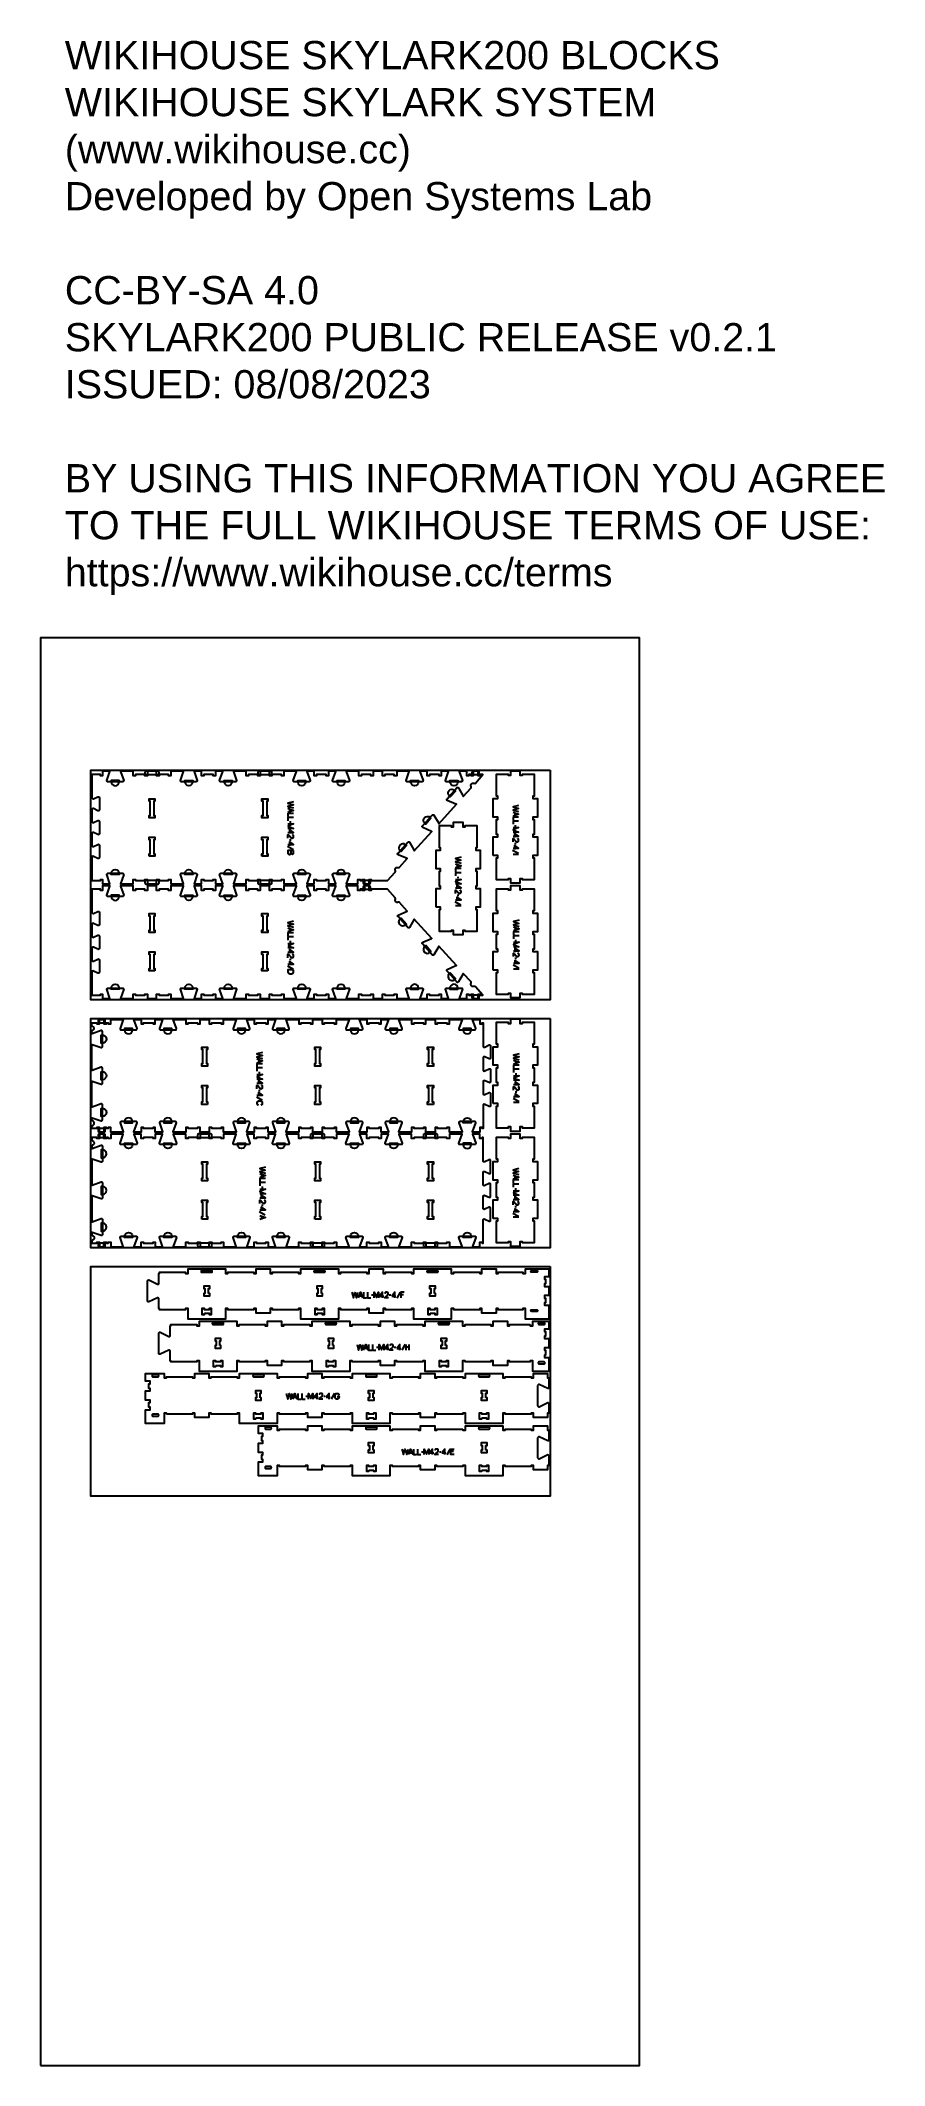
# Model space of a CAD drawing. Extents: x 0 to 4485, y 0 to 10771.
import ezdxf

# ---------------------------------------------------------------- set-up
doc = ezdxf.new("R2010")
doc.units = 0
for name, color, linetype in [('0_SHEET_SPRUCEPLY_2440X122', 1, 'CONTINUOUS'), ('1_ANYTOOL_1MMDEEP_LABELS_S', 2, 'CONTINUOUS'), ('3_ANYTOOL_CUTTHROUGH_INSID', 4, 'CONTINUOUS'), ('4_ANYTOOL_CUTTHROUGH_OUTSI', 5, 'CONTINUOUS'), ('5_ANYTOOL_HALF_MILL_9MM_IN', 3, 'CONTINUOUS'), ('DONOTCUT', 7, 'CONTINUOUS'), ('README', 1, 'CONTINUOUS')]:
    doc.layers.add(name, color=color, linetype=linetype)
doc.styles.add('ARIAL', font='arial.ttf')

msp = doc.modelspace()

# ---------------------------------------------------------------- texts
at = {"layer": 'README', "insert": (129, 10768, 0), "char_height": 150, "width": 8996.74, "attachment_point": 1, "style": 'ARIAL'}
msp.add_mtext('{\\fArial;WIKIHOUSE SKYLARK200 BLOCKS}\\P{\\fArial;WIKIHOUSE SKYLARK SYSTEM}\\P{\\fArial;(www.wikihouse.cc)}\\P{\\fArial;Developed by Open Systems Lab}\\P\\P{\\fArial;CC-BY-SA 4.0}\\P{\\fArial;SKYLARK200 PUBLIC RELEASE v0.2.1}\\P{\\fArial;ISSUED: 08/08/2023}\\P\\P{\\fArial;BY USING THIS INFORMATION YOU AGREE }\\P{\\fArial;TO THE FULL WIKIHOUSE TERMS OF USE:}\\P{\\fArial;https://www.wikihouse.cc/terms}', dxfattribs=at)

# ---------------------------------------------------------------- linework, layer by layer
at = {"layer": '0_SHEET_SPRUCEPLY_2440X122'}
for points in [[(2708, 6889), (2708, 5669), (268, 5669), (268, 6889)], [(2708, 5569), (2708, 4349), (268, 4349), (268, 5569)], [(2708, 4249), (2708, 3029), (268, 3029), (268, 4249)]]:
    msp.add_lwpolyline(points, close=True, dxfattribs=at)
at = {"layer": '1_ANYTOOL_1MMDEEP_LABELS_S', "color": 2}
for points in [[(1345, 6721), (1315, 6714), (1344, 6705), (1315, 6697), (1345, 6689)], [(1315, 6687), (1345, 6676), (1315, 6665)], [(1324, 6683), (1324, 6668)], [(2541, 6701), (2511, 6694), (2540, 6685), (2511, 6677), (2541, 6669)], [(1345, 6660), (1315, 6660), (1315, 6643)], [(1345, 6638), (1315, 6638), (1315, 6621)], [(1315, 6604), (1345, 6604), (1316, 6592), (1345, 6580), (1315, 6580)], [(1315, 6558), (1345, 6558), (1323, 6574)], [(1323, 6574), (1323, 6552)], [(1329, 6609), (1329, 6618)], [(2511, 6667), (2541, 6656), (2511, 6645)], [(2541, 6640), (2511, 6640), (2511, 6623)], [(2541, 6619), (2511, 6619), (2511, 6602)], [(2511, 6584), (2541, 6584), (2512, 6572), (2540, 6560), (2511, 6560)], [(2520, 6663), (2520, 6648)], [(2524, 6589), (2524, 6598)], [(1344, 6466), (1313, 6483)], [(1315, 6528), (1315, 6546), (1315, 6546), (1315, 6546), (1316, 6546), (1316, 6546), (1316, 6546), (1316, 6546), (1317, 6545), (1317, 6545), (1317, 6545), (1317, 6545), (1317, 6545), (1318, 6545), (1318, 6545), (1318, 6545), (1318, 6545), (1318, 6544), (1319, 6544), (1319, 6544), (1319, 6544), (1319, 6544), (1319, 6544), (1319, 6544), (1320, 6543), (1320, 6543), (1320, 6543), (1320, 6543), (1320, 6543), (1320, 6543), (1321, 6542), (1321, 6542), (1322, 6541), (1323, 6539), (1325, 6538), (1326, 6536), (1326, 6535), (1327, 6535), (1327, 6534), (1328, 6533), (1329, 6533), (1329, 6532), (1330, 6531), (1330, 6531), (1331, 6530), (1331, 6530), (1331, 6530), (1331, 6530), (1331, 6530), (1331, 6530), (1332, 6530), (1332, 6530), (1332, 6529), (1332, 6529), (1332, 6529), (1332, 6529), (1333, 6529), (1333, 6529), (1333, 6529), (1333, 6529), (1333, 6529), (1334, 6529), (1334, 6529), (1334, 6529), (1334, 6529), (1334, 6529), (1335, 6528), (1335, 6528), (1335, 6528), (1335, 6528), (1335, 6528), (1336, 6528), (1336, 6528), (1336, 6528), (1336, 6528), (1337, 6528), (1337, 6528), (1337, 6528), (1337, 6528), (1337, 6528), (1338, 6528), (1338, 6528), (1338, 6528), (1338, 6528), (1339, 6528), (1339, 6529), (1339, 6529), (1339, 6529), (1339, 6529), (1340, 6529), (1340, 6529), (1340, 6529), (1340, 6529), (1340, 6529), (1341, 6529), (1341, 6529), (1341, 6529), (1341, 6529), (1341, 6530), (1341, 6530), (1342, 6530), (1342, 6530), (1342, 6530), (1342, 6530), (1342, 6530), (1342, 6530), (1342, 6531), (1343, 6531), (1343, 6531), (1343, 6531), (1343, 6531), (1343, 6531), (1343, 6532), (1343, 6532), (1343, 6532), (1344, 6532), (1344, 6532), (1344, 6533), (1344, 6533), (1344, 6533), (1344, 6533), (1344, 6533), (1344, 6533), (1344, 6534), (1344, 6534), (1344, 6534), (1344, 6534), (1344, 6534), (1344, 6535), (1345, 6535), (1345, 6535), (1345, 6535), (1345, 6536), (1345, 6536), (1345, 6536), (1345, 6536), (1345, 6536), (1345, 6537), (1345, 6537), (1345, 6538), (1345, 6538), (1345, 6538), (1345, 6539), (1345, 6539), (1345, 6539), (1344, 6540), (1344, 6540), (1344, 6540), (1344, 6540), (1344, 6541), (1344, 6541), (1344, 6541), (1344, 6541), (1344, 6541), (1344, 6541), (1344, 6541), (1344, 6542), (1344, 6542), (1344, 6542), (1344, 6542), (1344, 6542), (1343, 6542), (1343, 6542), (1343, 6543), (1343, 6543), (1343, 6543), (1343, 6543), (1343, 6543), (1343, 6543), (1343, 6543), (1343, 6543), (1343, 6544), (1342, 6544), (1342, 6544), (1342, 6544), (1342, 6544), (1342, 6544), (1342, 6544), (1342, 6544), (1342, 6544), (1341, 6545), (1341, 6545), (1341, 6545), (1341, 6545), (1340, 6545), (1340, 6546), (1340, 6546)], [(1315, 6494), (1345, 6494), (1323, 6510)], [(1323, 6510), (1323, 6488)], [(1329, 6514), (1329, 6523)], [(2540, 6446), (2509, 6463)], [(2511, 6538), (2541, 6538), (2519, 6554)], [(2511, 6508), (2511, 6526), (2511, 6526), (2511, 6526), (2512, 6526), (2512, 6526), (2512, 6526), (2512, 6526), (2512, 6526), (2513, 6525), (2513, 6525), (2513, 6525), (2513, 6525), (2513, 6525), (2514, 6525), (2514, 6525), (2514, 6525), (2514, 6525), (2514, 6524), (2515, 6524), (2515, 6524), (2515, 6524), (2515, 6524), (2515, 6524), (2516, 6524), (2516, 6523), (2516, 6523), (2516, 6523), (2516, 6523), (2516, 6523), (2517, 6523), (2517, 6522), (2518, 6521), (2519, 6519), (2520, 6518), (2522, 6516), (2522, 6515), (2523, 6515), (2523, 6514), (2524, 6513), (2524, 6513), (2525, 6512), (2526, 6511), (2526, 6511), (2526, 6511), (2527, 6511), (2527, 6510), (2527, 6510), (2527, 6510), (2527, 6510), (2527, 6510), (2528, 6510), (2528, 6510), (2528, 6510), (2528, 6509), (2528, 6509), (2528, 6509), (2529, 6509), (2529, 6509), (2529, 6509), (2529, 6509), (2529, 6509), (2530, 6509), (2530, 6509), (2530, 6509), (2530, 6509), (2530, 6509), (2531, 6509), (2531, 6509), (2531, 6509), (2531, 6508), (2531, 6508), (2532, 6508), (2532, 6508), (2532, 6508), (2532, 6508), (2533, 6508), (2533, 6508), (2533, 6508), (2533, 6508), (2534, 6508), (2534, 6509), (2534, 6509), (2534, 6509), (2534, 6509), (2535, 6509), (2535, 6509), (2535, 6509), (2535, 6509), (2536, 6509), (2536, 6509), (2536, 6509), (2536, 6509), (2536, 6509), (2536, 6509), (2537, 6509), (2537, 6510), (2537, 6510), (2537, 6510), (2537, 6510), (2537, 6510), (2538, 6510), (2538, 6510), (2538, 6510), (2538, 6511), (2538, 6511), (2538, 6511), (2539, 6511), (2539, 6511), (2539, 6511), (2539, 6511), (2539, 6512), (2539, 6512), (2539, 6512), (2539, 6512), (2539, 6512), (2540, 6512), (2540, 6513), (2540, 6513), (2540, 6513), (2540, 6513), (2540, 6513), (2540, 6514), (2540, 6514), (2540, 6514), (2540, 6514), (2540, 6514), (2540, 6515), (2540, 6515), (2540, 6515), (2540, 6515), (2540, 6516), (2541, 6516), (2541, 6516), (2541, 6516), (2541, 6516), (2541, 6517), (2541, 6517), (2541, 6517), (2541, 6518), (2541, 6518), (2541, 6518), (2541, 6519), (2540, 6519), (2540, 6519), (2540, 6520), (2540, 6520), (2540, 6520), (2540, 6521), (2540, 6521), (2540, 6521), (2540, 6521), (2540, 6521), (2540, 6521), (2540, 6521), (2540, 6522), (2540, 6522), (2540, 6522), (2540, 6522), (2539, 6522), (2539, 6522), (2539, 6522), (2539, 6523), (2539, 6523), (2539, 6523), (2539, 6523), (2539, 6523), (2539, 6523), (2539, 6523), (2539, 6523), (2539, 6524), (2538, 6524), (2538, 6524), (2538, 6524), (2538, 6524), (2538, 6524), (2538, 6524), (2538, 6524), (2538, 6524), (2537, 6525), (2537, 6525), (2537, 6525), (2537, 6525), (2536, 6525), (2536, 6525), (2536, 6526), (2536, 6526)], [(2511, 6474), (2541, 6474), (2519, 6490)], [(2519, 6554), (2519, 6532)], [(2519, 6490), (2519, 6468)], [(2524, 6494), (2524, 6503)], [(1345, 6462), (1315, 6462), (1315, 6453), (1315, 6450), (1315, 6450), (1315, 6450), (1315, 6449), (1315, 6449), (1315, 6449), (1315, 6449), (1315, 6448), (1315, 6448), (1315, 6448), (1315, 6448), (1315, 6448), (1315, 6447), (1315, 6447), (1315, 6447), (1315, 6447), (1315, 6447), (1315, 6447), (1315, 6446), (1315, 6446), (1316, 6446), (1316, 6446), (1316, 6446), (1316, 6446), (1316, 6445), (1316, 6445), (1316, 6445), (1316, 6445), (1317, 6445), (1317, 6445), (1317, 6444), (1317, 6444), (1317, 6444), (1317, 6444), (1318, 6444), (1318, 6444), (1318, 6444), (1318, 6444), (1318, 6444), (1318, 6443), (1319, 6443), (1319, 6443), (1319, 6443), (1319, 6443), (1319, 6443), (1320, 6443), (1320, 6443), (1320, 6443), (1320, 6443), (1320, 6443), (1320, 6443), (1321, 6442), (1321, 6442), (1321, 6442), (1321, 6442), (1321, 6442), (1322, 6442), (1322, 6442), (1322, 6442), (1322, 6442), (1322, 6442), (1323, 6442), (1323, 6442), (1323, 6442), (1323, 6442), (1324, 6442), (1324, 6442), (1324, 6442), (1324, 6442), (1324, 6442), (1325, 6442), (1325, 6442), (1325, 6442), (1325, 6442), (1326, 6442), (1326, 6442), (1326, 6443), (1326, 6443), (1326, 6443), (1327, 6443), (1327, 6443), (1327, 6443), (1327, 6443), (1327, 6443), (1327, 6443), (1327, 6443), (1327, 6443), (1327, 6443), (1327, 6443), (1328, 6443), (1328, 6443), (1328, 6443), (1328, 6444), (1328, 6444), (1328, 6444), (1328, 6444), (1328, 6444), (1328, 6444), (1328, 6444), (1328, 6444), (1328, 6444), (1328, 6444), (1328, 6444), (1329, 6444), (1329, 6445), (1329, 6445), (1329, 6445), (1329, 6445), (1329, 6445), (1330, 6446), (1330, 6446), (1330, 6447), (1330, 6447), (1330, 6447), (1330, 6448), (1331, 6448), (1331, 6449), (1331, 6449), (1331, 6449), (1331, 6450), (1331, 6450), (1331, 6451), (1331, 6451), (1331, 6452)], [(1331, 6462), (1331, 6452), (1331, 6451), (1331, 6451), (1331, 6450), (1331, 6450), (1331, 6450), (1332, 6449), (1332, 6449), (1332, 6449), (1332, 6448), (1332, 6448), (1332, 6448), (1332, 6447), (1332, 6447), (1332, 6447), (1333, 6446), (1333, 6446), (1333, 6446), (1333, 6446), (1333, 6446), (1333, 6446), (1333, 6446), (1333, 6445), (1333, 6445), (1333, 6445), (1333, 6445), (1333, 6445), (1333, 6445), (1333, 6445), (1333, 6445), (1333, 6445), (1334, 6445), (1334, 6445), (1334, 6445), (1334, 6445), (1334, 6445), (1334, 6445), (1334, 6445), (1334, 6445), (1334, 6444), (1334, 6444), (1334, 6444), (1334, 6444), (1334, 6444), (1334, 6444), (1335, 6444), (1335, 6444), (1335, 6444), (1335, 6444), (1335, 6444), (1335, 6444), (1335, 6444), (1335, 6444), (1336, 6444), (1336, 6444), (1336, 6444), (1336, 6444), (1336, 6444), (1337, 6444), (1337, 6444), (1337, 6443), (1337, 6443), (1338, 6443), (1338, 6443), (1338, 6443), (1338, 6443), (1339, 6443), (1339, 6443), (1339, 6443), (1339, 6443), (1339, 6443), (1340, 6444), (1340, 6444), (1340, 6444), (1340, 6444), (1340, 6444), (1340, 6444), (1341, 6444), (1341, 6444), (1341, 6444), (1341, 6444), (1341, 6444), (1341, 6444), (1342, 6444), (1342, 6444), (1342, 6444), (1342, 6444), (1342, 6444), (1342, 6444), (1342, 6444), (1342, 6445), (1343, 6445), (1343, 6445), (1343, 6445), (1343, 6445), (1343, 6445), (1343, 6445), (1343, 6445), (1343, 6445), (1343, 6445), (1343, 6446), (1344, 6446), (1344, 6446), (1344, 6446), (1344, 6446), (1344, 6446), (1344, 6446), (1344, 6446), (1344, 6447), (1344, 6447), (1344, 6447), (1344, 6447), (1344, 6447), (1344, 6447), (1344, 6448), (1344, 6448), (1344, 6448), (1345, 6448), (1345, 6448), (1345, 6448), (1345, 6449), (1345, 6449), (1345, 6449), (1345, 6449), (1345, 6449), (1345, 6450), (1345, 6450), (1345, 6462)], [(2235, 6427), (2205, 6419), (2234, 6411), (2205, 6402), (2235, 6395)], [(2205, 6392), (2235, 6381), (2205, 6370)], [(2235, 6366), (2205, 6366), (2205, 6349)], [(2214, 6389), (2214, 6374)], [(2541, 6442), (2511, 6442)], [(2235, 6344), (2205, 6344), (2205, 6327)], [(2205, 6309), (2235, 6309), (2206, 6297), (2235, 6285), (2205, 6285)], [(2205, 6264), (2235, 6264), (2213, 6280)], [(2205, 6234), (2205, 6252), (2205, 6252), (2206, 6252), (2206, 6252), (2206, 6252), (2206, 6251), (2206, 6251), (2207, 6251), (2207, 6251), (2207, 6251), (2207, 6251), (2207, 6251), (2208, 6251), (2208, 6251), (2208, 6251), (2208, 6250), (2208, 6250), (2209, 6250), (2209, 6250), (2209, 6250), (2209, 6250), (2209, 6250), (2210, 6249), (2210, 6249), (2210, 6249), (2210, 6249), (2210, 6249), (2210, 6249), (2211, 6248), (2211, 6248), (2211, 6248), (2212, 6246), (2213, 6245), (2215, 6243), (2216, 6242), (2216, 6241), (2217, 6240), (2217, 6240), (2218, 6239), (2219, 6238), (2219, 6238), (2220, 6237), (2220, 6237), (2221, 6236), (2221, 6236), (2221, 6236), (2221, 6236), (2221, 6236), (2221, 6236), (2222, 6236), (2222, 6235), (2222, 6235), (2222, 6235), (2222, 6235), (2222, 6235), (2223, 6235), (2223, 6235), (2223, 6235), (2223, 6235), (2223, 6235), (2224, 6235), (2224, 6235), (2224, 6234), (2224, 6234), (2224, 6234), (2225, 6234), (2225, 6234), (2225, 6234), (2225, 6234), (2225, 6234), (2226, 6234), (2226, 6234), (2226, 6234), (2226, 6234), (2227, 6234), (2227, 6234), (2227, 6234), (2227, 6234), (2228, 6234), (2228, 6234), (2228, 6234), (2228, 6234), (2228, 6234), (2229, 6234), (2229, 6234), (2229, 6234), (2229, 6235), (2230, 6235), (2230, 6235), (2230, 6235), (2230, 6235), (2230, 6235), (2231, 6235), (2231, 6235), (2231, 6235), (2231, 6235), (2231, 6235), (2231, 6235), (2232, 6236), (2232, 6236), (2232, 6236), (2232, 6236), (2232, 6236), (2232, 6236), (2232, 6236), (2233, 6237), (2233, 6237), (2233, 6237), (2233, 6237), (2233, 6237), (2233, 6237), (2233, 6238), (2233, 6238), (2234, 6238), (2234, 6238), (2234, 6238), (2234, 6238), (2234, 6239), (2234, 6239), (2234, 6239), (2234, 6239), (2234, 6239), (2234, 6240), (2234, 6240), (2234, 6240), (2234, 6240), (2235, 6240), (2235, 6241), (2235, 6241), (2235, 6241), (2235, 6241), (2235, 6241), (2235, 6242), (2235, 6242), (2235, 6242), (2235, 6242), (2235, 6243), (2235, 6243), (2235, 6243), (2235, 6244), (2235, 6244), (2235, 6244), (2235, 6245), (2235, 6245), (2235, 6245), (2234, 6246), (2234, 6246), (2234, 6246), (2234, 6246), (2234, 6247), (2234, 6247), (2234, 6247), (2234, 6247), (2234, 6247), (2234, 6247), (2234, 6247), (2234, 6248), (2234, 6248), (2234, 6248), (2234, 6248), (2234, 6248), (2233, 6248), (2233, 6248), (2233, 6249), (2233, 6249), (2233, 6249), (2233, 6249), (2233, 6249), (2233, 6249), (2233, 6249), (2233, 6249), (2233, 6250), (2232, 6250), (2232, 6250), (2232, 6250), (2232, 6250), (2232, 6250), (2232, 6250), (2232, 6250), (2231, 6250), (2231, 6251), (2231, 6251), (2231, 6251), (2230, 6251), (2230, 6251), (2230, 6252)], [(2213, 6280), (2213, 6258)], [(2219, 6315), (2219, 6323)], [(2234, 6171), (2204, 6189)], [(2205, 6200), (2235, 6200), (2213, 6216)], [(2235, 6168), (2205, 6168)], [(2213, 6216), (2213, 6194)], [(2219, 6220), (2219, 6229)], [(1345, 6086), (1315, 6078), (1344, 6070), (1315, 6061), (1345, 6054)], [(1315, 6051), (1345, 6040), (1315, 6029)], [(1324, 6047), (1324, 6033)], [(2543, 6091), (2513, 6084), (2542, 6075), (2513, 6067), (2543, 6059)], [(2513, 6057), (2543, 6046), (2513, 6035)], [(2522, 6053), (2522, 6038)], [(1345, 6025), (1315, 6025), (1315, 6008)], [(1345, 6003), (1315, 6003), (1315, 5986)], [(1315, 5968), (1345, 5968), (1317, 5956), (1345, 5944), (1315, 5944)], [(1315, 5922), (1345, 5922), (1324, 5938)], [(1324, 5938), (1324, 5917)], [(1329, 5973), (1329, 5982)], [(2543, 6030), (2513, 6030), (2513, 6013)], [(2543, 6009), (2513, 6009), (2513, 5992)], [(2513, 5974), (2543, 5974), (2514, 5962), (2542, 5950), (2513, 5950)], [(2513, 5928), (2543, 5928), (2521, 5944)], [(2521, 5944), (2521, 5922)], [(2526, 5979), (2526, 5988)], [(1344, 5830), (1314, 5847)], [(1315, 5892), (1315, 5911), (1315, 5910), (1316, 5910), (1316, 5910), (1316, 5910), (1316, 5910), (1317, 5910), (1317, 5910), (1317, 5910), (1317, 5910), (1317, 5910), (1318, 5909), (1318, 5909), (1318, 5909), (1318, 5909), (1318, 5909), (1319, 5909), (1319, 5909), (1319, 5909), (1319, 5908), (1319, 5908), (1319, 5908), (1320, 5908), (1320, 5908), (1320, 5908), (1320, 5908), (1320, 5907), (1320, 5907), (1321, 5907), (1321, 5907), (1321, 5907), (1322, 5905), (1324, 5904), (1325, 5902), (1326, 5901), (1326, 5900), (1327, 5899), (1328, 5898), (1328, 5898), (1329, 5897), (1329, 5896), (1330, 5896), (1331, 5895), (1331, 5895), (1331, 5895), (1331, 5895), (1331, 5895), (1331, 5894), (1332, 5894), (1332, 5894), (1332, 5894), (1332, 5894), (1332, 5894), (1332, 5894), (1333, 5894), (1333, 5894), (1333, 5893), (1333, 5893), (1333, 5893), (1334, 5893), (1334, 5893), (1334, 5893), (1334, 5893), (1334, 5893), (1335, 5893), (1335, 5893), (1335, 5893), (1335, 5893), (1335, 5893), (1336, 5893), (1336, 5893), (1336, 5893), (1336, 5893), (1336, 5893), (1337, 5893), (1337, 5893), (1337, 5893), (1337, 5893), (1338, 5893), (1338, 5893), (1338, 5893), (1338, 5893), (1339, 5893), (1339, 5893), (1339, 5893), (1339, 5893), (1339, 5893), (1340, 5893), (1340, 5893), (1340, 5893), (1340, 5893), (1340, 5893), (1341, 5894), (1341, 5894), (1341, 5894), (1341, 5894), (1341, 5894), (1341, 5894), (1342, 5894), (1342, 5894), (1342, 5894), (1342, 5895), (1342, 5895), (1342, 5895), (1343, 5895), (1343, 5895), (1343, 5895), (1343, 5895), (1343, 5896), (1343, 5896), (1343, 5896), (1343, 5896), (1344, 5896), (1344, 5896), (1344, 5897), (1344, 5897), (1344, 5897), (1344, 5897), (1344, 5897), (1344, 5898), (1344, 5898), (1344, 5898), (1344, 5898), (1344, 5898), (1344, 5899), (1345, 5899), (1345, 5899), (1345, 5899), (1345, 5899), (1345, 5900), (1345, 5900), (1345, 5900), (1345, 5900), (1345, 5900), (1345, 5901), (1345, 5901), (1345, 5901), (1345, 5902), (1345, 5902), (1345, 5902), (1345, 5903), (1345, 5903), (1345, 5903), (1345, 5904), (1345, 5904), (1345, 5904), (1344, 5905), (1344, 5905), (1344, 5905), (1344, 5905), (1344, 5905), (1344, 5905), (1344, 5906), (1344, 5906), (1344, 5906), (1344, 5906), (1344, 5906), (1344, 5906), (1344, 5906), (1344, 5907), (1344, 5907), (1344, 5907), (1343, 5907), (1343, 5907), (1343, 5907), (1343, 5907), (1343, 5907), (1343, 5908), (1343, 5908), (1343, 5908), (1343, 5908), (1343, 5908), (1342, 5908), (1342, 5908), (1342, 5908), (1342, 5909), (1342, 5909), (1342, 5909), (1342, 5909), (1342, 5909), (1341, 5909), (1341, 5909), (1341, 5910), (1340, 5910), (1340, 5910), (1340, 5910)], [(1315, 5858), (1345, 5858), (1324, 5874)], [(1324, 5874), (1324, 5852)], [(1329, 5879), (1329, 5887)], [(2542, 5836), (2511, 5853)], [(2513, 5898), (2513, 5916), (2513, 5916), (2513, 5916), (2514, 5916), (2514, 5916), (2514, 5916), (2514, 5916), (2514, 5916), (2515, 5915), (2515, 5915), (2515, 5915), (2515, 5915), (2515, 5915), (2516, 5915), (2516, 5915), (2516, 5915), (2516, 5915), (2516, 5914), (2517, 5914), (2517, 5914), (2517, 5914), (2517, 5914), (2517, 5914), (2517, 5914), (2518, 5913), (2518, 5913), (2518, 5913), (2518, 5913), (2518, 5913), (2518, 5913), (2519, 5912), (2520, 5911), (2521, 5909), (2522, 5908), (2523, 5906), (2524, 5905), (2525, 5905), (2525, 5904), (2526, 5903), (2526, 5903), (2527, 5902), (2528, 5901), (2528, 5901), (2528, 5901), (2529, 5901), (2529, 5900), (2529, 5900), (2529, 5900), (2529, 5900), (2529, 5900), (2530, 5900), (2530, 5900), (2530, 5900), (2530, 5899), (2530, 5899), (2530, 5899), (2531, 5899), (2531, 5899), (2531, 5899), (2531, 5899), (2531, 5899), (2532, 5899), (2532, 5899), (2532, 5899), (2532, 5899), (2532, 5899), (2533, 5899), (2533, 5899), (2533, 5899), (2533, 5898), (2533, 5898), (2534, 5898), (2534, 5898), (2534, 5898), (2534, 5898), (2535, 5898), (2535, 5898), (2535, 5898), (2535, 5898), (2536, 5898), (2536, 5899), (2536, 5899), (2536, 5899), (2536, 5899), (2537, 5899), (2537, 5899), (2537, 5899), (2537, 5899), (2537, 5899), (2538, 5899), (2538, 5899), (2538, 5899), (2538, 5899), (2538, 5899), (2539, 5899), (2539, 5900), (2539, 5900), (2539, 5900), (2539, 5900), (2539, 5900), (2540, 5900), (2540, 5900), (2540, 5900), (2540, 5901), (2540, 5901), (2540, 5901), (2540, 5901), (2541, 5901), (2541, 5901), (2541, 5901), (2541, 5902), (2541, 5902), (2541, 5902), (2541, 5902), (2541, 5902), (2541, 5902), (2542, 5903), (2542, 5903), (2542, 5903), (2542, 5903), (2542, 5903), (2542, 5904), (2542, 5904), (2542, 5904), (2542, 5904), (2542, 5904), (2542, 5905), (2542, 5905), (2542, 5905), (2542, 5905), (2542, 5906), (2542, 5906), (2542, 5906), (2543, 5906), (2543, 5906), (2543, 5907), (2543, 5907), (2543, 5907), (2543, 5908), (2543, 5908), (2543, 5908), (2542, 5909), (2542, 5909), (2542, 5909), (2542, 5910), (2542, 5910), (2542, 5910), (2542, 5911), (2542, 5911), (2542, 5911), (2542, 5911), (2542, 5911), (2542, 5911), (2542, 5911), (2542, 5912), (2542, 5912), (2542, 5912), (2542, 5912), (2541, 5912), (2541, 5912), (2541, 5912), (2541, 5913), (2541, 5913), (2541, 5913), (2541, 5913), (2541, 5913), (2541, 5913), (2541, 5913), (2541, 5913), (2540, 5914), (2540, 5914), (2540, 5914), (2540, 5914), (2540, 5914), (2540, 5914), (2540, 5914), (2540, 5914), (2540, 5914), (2539, 5915), (2539, 5915), (2539, 5915), (2539, 5915), (2538, 5915), (2538, 5915), (2538, 5916), (2537, 5916)], [(2513, 5864), (2543, 5864), (2521, 5880)], [(2543, 5832), (2513, 5832)], [(2521, 5880), (2521, 5858)], [(2526, 5884), (2526, 5893)], [(1180, 5388), (1150, 5381), (1179, 5372), (1150, 5364), (1180, 5356)], [(1150, 5354), (1180, 5343), (1150, 5332)], [(1180, 5327), (1150, 5327), (1150, 5310)], [(1180, 5306), (1150, 5306), (1150, 5289)], [(1160, 5350), (1160, 5335)], [(1164, 5276), (1164, 5285)], [(2544, 5381), (2514, 5374), (2543, 5365), (2514, 5357), (2544, 5349)], [(2514, 5347), (2544, 5336), (2514, 5325)], [(2544, 5320), (2514, 5320), (2514, 5303)], [(2544, 5299), (2514, 5299), (2514, 5282)], [(2524, 5343), (2524, 5328)], [(2528, 5269), (2528, 5278)], [(1150, 5271), (1180, 5271), (1152, 5259), (1180, 5247), (1150, 5247)], [(1150, 5225), (1180, 5225), (1159, 5241)], [(1150, 5195), (1150, 5213), (1151, 5213), (1151, 5213), (1151, 5213), (1151, 5213), (1151, 5213), (1152, 5213), (1152, 5213), (1152, 5213), (1152, 5212), (1152, 5212), (1153, 5212), (1153, 5212), (1153, 5212), (1153, 5212), (1153, 5212), (1154, 5212), (1154, 5211), (1154, 5211), (1154, 5211), (1154, 5211), (1155, 5211), (1155, 5211), (1155, 5211), (1155, 5210), (1155, 5210), (1155, 5210), (1156, 5210), (1156, 5210), (1156, 5210), (1156, 5209), (1157, 5208), (1159, 5206), (1160, 5205), (1161, 5203), (1161, 5203), (1162, 5202), (1163, 5201), (1163, 5200), (1164, 5200), (1164, 5199), (1165, 5198), (1166, 5198), (1166, 5198), (1166, 5198), (1166, 5197), (1166, 5197), (1166, 5197), (1167, 5197), (1167, 5197), (1167, 5197), (1167, 5197), (1167, 5197), (1167, 5197), (1168, 5196), (1168, 5196), (1168, 5196), (1168, 5196), (1168, 5196), (1169, 5196), (1169, 5196), (1169, 5196), (1169, 5196), (1169, 5196), (1170, 5196), (1170, 5196), (1170, 5196), (1170, 5196), (1170, 5196), (1171, 5196), (1171, 5196), (1171, 5195), (1171, 5195), (1172, 5195), (1172, 5195), (1172, 5195), (1172, 5195), (1172, 5195), (1173, 5196), (1173, 5196), (1173, 5196), (1173, 5196), (1174, 5196), (1174, 5196), (1174, 5196), (1174, 5196), (1174, 5196), (1175, 5196), (1175, 5196), (1175, 5196), (1175, 5196), (1175, 5196), (1176, 5196), (1176, 5196), (1176, 5196), (1176, 5197), (1176, 5197), (1177, 5197), (1177, 5197), (1177, 5197), (1177, 5197), (1177, 5197), (1177, 5197), (1177, 5198), (1178, 5198), (1178, 5198), (1178, 5198), (1178, 5198), (1178, 5198), (1178, 5199), (1178, 5199), (1178, 5199), (1179, 5199), (1179, 5199), (1179, 5199), (1179, 5200), (1179, 5200), (1179, 5200), (1179, 5200), (1179, 5200), (1179, 5200), (1179, 5201), (1179, 5201), (1179, 5201), (1180, 5201), (1180, 5201), (1180, 5202), (1180, 5202), (1180, 5202), (1180, 5202), (1180, 5203), (1180, 5203), (1180, 5203), (1180, 5203), (1180, 5203), (1180, 5204), (1180, 5204), (1180, 5204), (1180, 5205), (1180, 5205), (1180, 5205), (1180, 5206), (1180, 5206), (1180, 5207), (1180, 5207), (1180, 5207), (1180, 5207), (1179, 5208), (1179, 5208), (1179, 5208), (1179, 5208), (1179, 5208), (1179, 5208), (1179, 5209), (1179, 5209), (1179, 5209), (1179, 5209), (1179, 5209), (1179, 5209), (1179, 5209), (1179, 5209), (1179, 5210), (1179, 5210), (1178, 5210), (1178, 5210), (1178, 5210), (1178, 5210), (1178, 5210), (1178, 5210), (1178, 5211), (1178, 5211), (1178, 5211), (1178, 5211), (1177, 5211), (1177, 5211), (1177, 5211), (1177, 5211), (1177, 5211), (1177, 5212), (1177, 5212), (1176, 5212), (1176, 5212), (1176, 5212), (1175, 5213), (1175, 5213), (1175, 5213)], [(1150, 5161), (1180, 5161), (1159, 5177)], [(1159, 5241), (1159, 5219)], [(1159, 5177), (1159, 5155)], [(1164, 5181), (1164, 5190)], [(2514, 5264), (2544, 5264), (2516, 5252), (2544, 5240), (2514, 5240)], [(2514, 5218), (2544, 5218), (2523, 5234)], [(2514, 5188), (2514, 5206), (2515, 5206), (2515, 5206), (2515, 5206), (2515, 5206), (2516, 5206), (2516, 5206), (2516, 5206), (2516, 5205), (2516, 5205), (2517, 5205), (2517, 5205), (2517, 5205), (2517, 5205), (2517, 5205), (2518, 5205), (2518, 5205), (2518, 5204), (2518, 5204), (2518, 5204), (2519, 5204), (2519, 5204), (2519, 5204), (2519, 5204), (2519, 5203), (2519, 5203), (2520, 5203), (2520, 5203), (2520, 5203), (2520, 5203), (2520, 5202), (2522, 5201), (2523, 5199), (2524, 5198), (2525, 5196), (2526, 5195), (2526, 5195), (2527, 5194), (2527, 5193), (2528, 5193), (2529, 5192), (2529, 5191), (2530, 5191), (2530, 5191), (2530, 5191), (2530, 5190), (2530, 5190), (2531, 5190), (2531, 5190), (2531, 5190), (2531, 5190), (2531, 5190), (2531, 5190), (2532, 5189), (2532, 5189), (2532, 5189), (2532, 5189), (2532, 5189), (2533, 5189), (2533, 5189), (2533, 5189), (2533, 5189), (2533, 5189), (2534, 5189), (2534, 5189), (2534, 5189), (2534, 5189), (2534, 5189), (2535, 5189), (2535, 5188), (2535, 5188), (2535, 5188), (2535, 5188), (2536, 5188), (2536, 5188), (2536, 5188), (2536, 5188), (2537, 5188), (2537, 5188), (2537, 5188), (2537, 5189), (2538, 5189), (2538, 5189), (2538, 5189), (2538, 5189), (2538, 5189), (2539, 5189), (2539, 5189), (2539, 5189), (2539, 5189), (2539, 5189), (2540, 5189), (2540, 5189), (2540, 5189), (2540, 5189), (2540, 5190), (2541, 5190), (2541, 5190), (2541, 5190), (2541, 5190), (2541, 5190), (2541, 5190), (2541, 5190), (2542, 5191), (2542, 5191), (2542, 5191), (2542, 5191), (2542, 5191), (2542, 5191), (2542, 5191), (2543, 5192), (2543, 5192), (2543, 5192), (2543, 5192), (2543, 5192), (2543, 5192), (2543, 5193), (2543, 5193), (2543, 5193), (2543, 5193), (2543, 5193), (2544, 5194), (2544, 5194), (2544, 5194), (2544, 5194), (2544, 5194), (2544, 5195), (2544, 5195), (2544, 5195), (2544, 5195), (2544, 5195), (2544, 5196), (2544, 5196), (2544, 5196), (2544, 5196), (2544, 5197), (2544, 5197), (2544, 5197), (2544, 5198), (2544, 5198), (2544, 5198), (2544, 5199), (2544, 5199), (2544, 5199), (2544, 5200), (2544, 5200), (2544, 5200), (2544, 5201), (2544, 5201), (2544, 5201), (2544, 5201), (2543, 5201), (2543, 5201), (2543, 5201), (2543, 5202), (2543, 5202), (2543, 5202), (2543, 5202), (2543, 5202), (2543, 5202), (2543, 5202), (2543, 5203), (2543, 5203), (2543, 5203), (2543, 5203), (2542, 5203), (2542, 5203), (2542, 5203), (2542, 5203), (2542, 5204), (2542, 5204), (2542, 5204), (2542, 5204), (2542, 5204), (2541, 5204), (2541, 5204), (2541, 5204), (2541, 5204), (2541, 5205), (2541, 5205), (2541, 5205), (2540, 5205), (2540, 5205), (2540, 5205), (2539, 5206), (2539, 5206)], [(2514, 5154), (2544, 5154), (2523, 5170)], [(2523, 5234), (2523, 5212)], [(2523, 5170), (2523, 5148)], [(2528, 5174), (2528, 5183)], [(1179, 5133), (1149, 5150)], [(1172, 5109), (1173, 5109), (1173, 5110), (1174, 5110), (1174, 5110), (1174, 5110), (1175, 5110), (1175, 5111), (1175, 5111), (1176, 5111), (1176, 5111), (1176, 5112), (1177, 5112), (1177, 5112), (1177, 5112), (1178, 5113), (1178, 5113), (1178, 5113), (1178, 5113), (1178, 5113), (1178, 5114), (1178, 5114), (1179, 5114), (1179, 5114), (1179, 5114), (1179, 5114), (1179, 5115), (1179, 5115), (1179, 5115), (1179, 5115), (1179, 5115), (1179, 5116), (1179, 5116), (1179, 5116), (1180, 5116), (1180, 5116), (1180, 5117), (1180, 5117), (1180, 5117), (1180, 5117), (1180, 5117), (1180, 5118), (1180, 5118), (1180, 5118), (1180, 5118), (1180, 5118), (1180, 5119), (1180, 5119), (1180, 5119), (1180, 5119), (1180, 5120), (1180, 5120), (1180, 5120), (1180, 5121), (1180, 5121), (1180, 5121), (1180, 5122), (1180, 5122), (1179, 5122), (1179, 5123), (1179, 5123), (1179, 5123), (1179, 5123), (1179, 5123), (1179, 5124), (1179, 5124), (1179, 5124), (1179, 5124), (1179, 5124), (1179, 5124), (1179, 5124), (1178, 5124), (1178, 5125), (1178, 5125), (1178, 5125), (1178, 5125), (1178, 5125), (1178, 5125), (1178, 5126), (1177, 5126), (1177, 5126), (1177, 5126), (1177, 5126), (1176, 5127), (1176, 5127), (1176, 5127), (1176, 5127), (1175, 5127), (1175, 5128), (1174, 5128), (1173, 5128), (1173, 5129), (1172, 5129), (1172, 5129), (1171, 5129), (1170, 5130), (1170, 5130), (1169, 5130), (1168, 5130), (1168, 5130), (1167, 5130), (1166, 5130), (1166, 5130), (1165, 5130), (1164, 5130), (1164, 5130), (1163, 5130), (1162, 5130), (1162, 5130), (1161, 5130), (1160, 5130), (1160, 5130), (1160, 5130), (1159, 5129), (1159, 5129), (1159, 5129), (1158, 5129), (1158, 5129), (1158, 5129), (1157, 5129), (1156, 5128), (1156, 5128), (1155, 5128), (1155, 5127), (1154, 5127), (1154, 5127), (1154, 5127), (1154, 5127), (1153, 5126), (1153, 5126), (1153, 5126), (1153, 5126), (1152, 5126), (1152, 5125), (1152, 5125), (1152, 5125), (1152, 5125), (1152, 5125), (1152, 5125), (1152, 5124), (1151, 5124), (1151, 5124), (1151, 5124), (1151, 5124), (1151, 5124), (1151, 5124), (1151, 5124), (1151, 5123), (1151, 5123), (1151, 5123), (1151, 5122), (1150, 5122), (1150, 5122), (1150, 5121), (1150, 5121), (1150, 5121), (1150, 5120), (1150, 5120), (1150, 5120), (1150, 5119), (1150, 5119), (1150, 5119), (1150, 5118), (1150, 5118), (1150, 5118), (1150, 5118), (1150, 5117), (1150, 5117), (1150, 5117), (1150, 5117), (1150, 5117), (1150, 5117), (1150, 5116), (1150, 5116), (1150, 5116), (1150, 5116), (1150, 5116), (1150, 5116), (1151, 5115), (1151, 5115), (1151, 5115), (1151, 5115), (1151, 5115), (1151, 5115), (1151, 5114), (1151, 5114), (1151, 5114), (1151, 5114), (1151, 5114), (1151, 5114), (1151, 5114), (1152, 5114), (1152, 5113), (1152, 5113), (1152, 5113), (1152, 5112), (1153, 5112), (1153, 5112), (1153, 5112), (1153, 5112), (1154, 5111), (1154, 5111), (1154, 5111), (1155, 5111), (1155, 5110), (1155, 5110), (1155, 5110), (1156, 5110)], [(2544, 5126), (2513, 5143)], [(2544, 5122), (2514, 5122)], [(1195, 4778), (1165, 4771), (1194, 4762), (1165, 4754), (1195, 4746)], [(1165, 4744), (1195, 4733), (1165, 4722)], [(1174, 4740), (1174, 4725)], [(2542, 4771), (2512, 4763), (2541, 4755), (2512, 4746), (2542, 4739)], [(1195, 4718), (1165, 4718), (1165, 4700)], [(1195, 4696), (1165, 4696), (1165, 4679)], [(1165, 4661), (1195, 4661), (1166, 4649), (1195, 4637), (1165, 4637)], [(1179, 4666), (1179, 4675)], [(2512, 4736), (2542, 4725), (2512, 4714)], [(2542, 4710), (2512, 4710), (2512, 4693)], [(2542, 4688), (2512, 4688), (2512, 4671)], [(2512, 4653), (2542, 4653), (2513, 4641), (2542, 4629), (2512, 4629)], [(2521, 4732), (2521, 4718)], [(2526, 4658), (2526, 4667)], [(1194, 4523), (1163, 4540)], [(1165, 4615), (1195, 4615), (1173, 4631)], [(1165, 4585), (1165, 4603), (1165, 4603), (1165, 4603), (1166, 4603), (1166, 4603), (1166, 4603), (1166, 4603), (1167, 4603), (1167, 4603), (1167, 4602), (1167, 4602), (1167, 4602), (1168, 4602), (1168, 4602), (1168, 4602), (1168, 4602), (1168, 4602), (1169, 4602), (1169, 4601), (1169, 4601), (1169, 4601), (1169, 4601), (1169, 4601), (1170, 4601), (1170, 4600), (1170, 4600), (1170, 4600), (1170, 4600), (1170, 4600), (1171, 4600), (1171, 4599), (1172, 4598), (1173, 4596), (1175, 4595), (1176, 4593), (1176, 4593), (1177, 4592), (1177, 4591), (1178, 4590), (1179, 4590), (1179, 4589), (1180, 4588), (1180, 4588), (1181, 4588), (1181, 4588), (1181, 4587), (1181, 4587), (1181, 4587), (1181, 4587), (1182, 4587), (1182, 4587), (1182, 4587), (1182, 4587), (1182, 4587), (1182, 4586), (1183, 4586), (1183, 4586), (1183, 4586), (1183, 4586), (1183, 4586), (1184, 4586), (1184, 4586), (1184, 4586), (1184, 4586), (1184, 4586), (1185, 4586), (1185, 4586), (1185, 4586), (1185, 4586), (1185, 4586), (1186, 4586), (1186, 4586), (1186, 4586), (1186, 4586), (1186, 4586), (1187, 4586), (1187, 4586), (1187, 4586), (1187, 4586), (1188, 4586), (1188, 4586), (1188, 4586), (1188, 4586), (1189, 4586), (1189, 4586), (1189, 4586), (1189, 4586), (1189, 4586), (1190, 4586), (1190, 4586), (1190, 4586), (1190, 4586), (1190, 4586), (1191, 4586), (1191, 4586), (1191, 4587), (1191, 4587), (1191, 4587), (1191, 4587), (1192, 4587), (1192, 4587), (1192, 4587), (1192, 4587), (1192, 4588), (1192, 4588), (1192, 4588), (1193, 4588), (1193, 4588), (1193, 4588), (1193, 4589), (1193, 4589), (1193, 4589), (1193, 4589), (1193, 4589), (1194, 4589), (1194, 4590), (1194, 4590), (1194, 4590), (1194, 4590), (1194, 4590), (1194, 4591), (1194, 4591), (1194, 4591), (1194, 4591), (1194, 4591), (1194, 4592), (1194, 4592), (1194, 4592), (1195, 4592), (1195, 4592), (1195, 4593), (1195, 4593), (1195, 4593), (1195, 4593), (1195, 4593), (1195, 4594), (1195, 4594), (1195, 4594), (1195, 4595), (1195, 4595), (1195, 4596), (1195, 4596), (1195, 4596), (1195, 4597), (1194, 4597), (1194, 4597), (1194, 4597), (1194, 4598), (1194, 4598), (1194, 4598), (1194, 4598), (1194, 4598), (1194, 4598), (1194, 4599), (1194, 4599), (1194, 4599), (1194, 4599), (1194, 4599), (1194, 4599), (1194, 4599), (1193, 4600), (1193, 4600), (1193, 4600), (1193, 4600), (1193, 4600), (1193, 4600), (1193, 4600), (1193, 4600), (1193, 4601), (1193, 4601), (1193, 4601), (1192, 4601), (1192, 4601), (1192, 4601), (1192, 4601), (1192, 4601), (1192, 4601), (1192, 4602), (1192, 4602), (1191, 4602), (1191, 4602), (1191, 4602), (1191, 4602), (1190, 4603), (1190, 4603), (1190, 4603)], [(1165, 4551), (1195, 4551), (1173, 4567)], [(1173, 4631), (1173, 4609)], [(1173, 4567), (1173, 4545)], [(1179, 4571), (1179, 4580)], [(2541, 4515), (2510, 4532)], [(2512, 4607), (2542, 4607), (2520, 4623)], [(2512, 4577), (2512, 4596), (2512, 4595), (2512, 4595), (2513, 4595), (2513, 4595), (2513, 4595), (2513, 4595), (2514, 4595), (2514, 4595), (2514, 4595), (2514, 4595), (2514, 4594), (2515, 4594), (2515, 4594), (2515, 4594), (2515, 4594), (2515, 4594), (2516, 4594), (2516, 4594), (2516, 4593), (2516, 4593), (2516, 4593), (2516, 4593), (2517, 4593), (2517, 4593), (2517, 4593), (2517, 4592), (2517, 4592), (2517, 4592), (2518, 4592), (2518, 4591), (2519, 4590), (2520, 4589), (2522, 4587), (2523, 4585), (2523, 4585), (2524, 4584), (2524, 4583), (2525, 4583), (2526, 4582), (2526, 4581), (2527, 4581), (2527, 4580), (2528, 4580), (2528, 4580), (2528, 4580), (2528, 4580), (2528, 4579), (2528, 4579), (2529, 4579), (2529, 4579), (2529, 4579), (2529, 4579), (2529, 4579), (2529, 4579), (2530, 4579), (2530, 4578), (2530, 4578), (2530, 4578), (2530, 4578), (2531, 4578), (2531, 4578), (2531, 4578), (2531, 4578), (2531, 4578), (2532, 4578), (2532, 4578), (2532, 4578), (2532, 4578), (2532, 4578), (2533, 4578), (2533, 4578), (2533, 4578), (2533, 4578), (2533, 4578), (2534, 4578), (2534, 4578), (2534, 4578), (2534, 4578), (2535, 4578), (2535, 4578), (2535, 4578), (2535, 4578), (2536, 4578), (2536, 4578), (2536, 4578), (2536, 4578), (2536, 4578), (2537, 4578), (2537, 4578), (2537, 4578), (2537, 4578), (2537, 4579), (2538, 4579), (2538, 4579), (2538, 4579), (2538, 4579), (2538, 4579), (2538, 4579), (2539, 4579), (2539, 4579), (2539, 4580), (2539, 4580), (2539, 4580), (2539, 4580), (2539, 4580), (2540, 4580), (2540, 4580), (2540, 4581), (2540, 4581), (2540, 4581), (2540, 4581), (2540, 4581), (2540, 4581), (2541, 4582), (2541, 4582), (2541, 4582), (2541, 4582), (2541, 4582), (2541, 4583), (2541, 4583), (2541, 4583), (2541, 4583), (2541, 4583), (2541, 4584), (2541, 4584), (2541, 4584), (2541, 4584), (2542, 4584), (2542, 4585), (2542, 4585), (2542, 4585), (2542, 4585), (2542, 4585), (2542, 4586), (2542, 4586), (2542, 4586), (2542, 4587), (2542, 4587), (2542, 4587), (2542, 4588), (2542, 4588), (2542, 4588), (2542, 4589), (2541, 4589), (2541, 4589), (2541, 4590), (2541, 4590), (2541, 4590), (2541, 4590), (2541, 4590), (2541, 4590), (2541, 4591), (2541, 4591), (2541, 4591), (2541, 4591), (2541, 4591), (2541, 4591), (2541, 4591), (2541, 4592), (2540, 4592), (2540, 4592), (2540, 4592), (2540, 4592), (2540, 4592), (2540, 4592), (2540, 4592), (2540, 4593), (2540, 4593), (2540, 4593), (2540, 4593), (2539, 4593), (2539, 4593), (2539, 4593), (2539, 4593), (2539, 4594), (2539, 4594), (2539, 4594), (2539, 4594), (2538, 4594), (2538, 4594), (2538, 4594), (2538, 4595), (2537, 4595), (2537, 4595), (2537, 4595)], [(2512, 4543), (2542, 4543), (2520, 4559)], [(2520, 4623), (2520, 4602)], [(2520, 4559), (2520, 4537)], [(2526, 4564), (2526, 4572)], [(1165, 4521), (1195, 4510), (1165, 4499)], [(1174, 4518), (1174, 4503)], [(2542, 4512), (2512, 4512)], [(1655, 4113), (1663, 4083), (1671, 4112), (1680, 4083), (1687, 4113)], [(1690, 4083), (1701, 4113), (1712, 4083)], [(1716, 4113), (1716, 4083), (1733, 4083)], [(1738, 4113), (1738, 4083), (1755, 4083)], [(1768, 4097), (1759, 4097)], [(1773, 4083), (1773, 4113), (1785, 4085), (1797, 4113), (1797, 4083)], [(1818, 4083), (1818, 4113), (1802, 4092)], [(1849, 4083), (1830, 4083), (1830, 4084), (1830, 4084), (1831, 4084), (1831, 4084), (1831, 4085), (1831, 4085), (1831, 4085), (1831, 4085), (1831, 4085), (1831, 4086), (1831, 4086), (1831, 4086), (1832, 4086), (1832, 4086), (1832, 4087), (1832, 4087), (1832, 4087), (1832, 4087), (1832, 4087), (1833, 4088), (1833, 4088), (1833, 4088), (1833, 4088), (1833, 4088), (1833, 4088), (1833, 4089), (1834, 4089), (1834, 4089), (1834, 4089), (1834, 4089), (1836, 4091), (1837, 4092), (1839, 4093), (1840, 4094), (1841, 4095), (1842, 4095), (1843, 4096), (1843, 4096), (1844, 4097), (1845, 4098), (1845, 4098), (1846, 4099), (1846, 4099), (1846, 4099), (1846, 4099), (1846, 4099), (1846, 4100), (1847, 4100), (1847, 4100), (1847, 4100), (1847, 4100), (1847, 4100), (1847, 4101), (1847, 4101), (1847, 4101), (1847, 4101), (1847, 4101), (1848, 4102), (1848, 4102), (1848, 4102), (1848, 4102), (1848, 4102), (1848, 4103), (1848, 4103), (1848, 4103), (1848, 4103), (1848, 4103), (1848, 4104), (1848, 4104), (1848, 4104), (1848, 4104), (1848, 4104), (1848, 4105), (1848, 4105), (1848, 4105), (1848, 4105), (1848, 4106), (1848, 4106), (1848, 4106), (1848, 4106), (1848, 4107), (1848, 4107), (1848, 4107), (1848, 4107), (1848, 4107), (1848, 4108), (1848, 4108), (1848, 4108), (1848, 4108), (1847, 4108), (1847, 4109), (1847, 4109), (1847, 4109), (1847, 4109), (1847, 4109), (1847, 4110), (1847, 4110), (1847, 4110), (1847, 4110), (1846, 4110), (1846, 4110), (1846, 4110), (1846, 4111), (1846, 4111), (1846, 4111), (1846, 4111), (1845, 4111), (1845, 4111), (1845, 4111), (1845, 4112), (1845, 4112), (1845, 4112), (1844, 4112), (1844, 4112), (1844, 4112), (1844, 4112), (1844, 4112), (1843, 4112), (1843, 4112), (1843, 4112), (1843, 4113), (1843, 4113), (1843, 4113), (1842, 4113), (1842, 4113), (1842, 4113), (1842, 4113), (1841, 4113), (1841, 4113), (1841, 4113), (1841, 4113), (1841, 4113), (1840, 4113), (1840, 4113), (1840, 4113), (1840, 4113), (1839, 4113), (1839, 4113), (1838, 4113), (1838, 4113), (1838, 4113), (1837, 4113), (1837, 4113), (1837, 4113), (1836, 4113), (1836, 4113), (1836, 4113), (1836, 4113), (1836, 4113), (1836, 4113), (1835, 4112), (1835, 4112), (1835, 4112), (1835, 4112), (1835, 4112), (1835, 4112), (1835, 4112), (1834, 4112), (1834, 4112), (1834, 4112), (1834, 4112), (1834, 4112), (1834, 4112), (1834, 4112), (1833, 4111), (1833, 4111), (1833, 4111), (1833, 4111), (1833, 4111), (1833, 4111), (1833, 4111), (1833, 4111), (1833, 4111), (1832, 4111), (1832, 4110), (1832, 4110), (1832, 4110), (1832, 4110), (1832, 4110), (1832, 4110), (1831, 4109), (1831, 4109), (1831, 4109), (1831, 4108), (1831, 4108)], [(1862, 4097), (1853, 4097)], [(1883, 4083), (1883, 4113), (1867, 4092)], [(1911, 4113), (1894, 4082)], [(1932, 4113), (1914, 4113), (1914, 4083)], [(1929, 4099), (1914, 4099)], [(1693, 4093), (1708, 4093)], [(1802, 4092), (1824, 4092)], [(1867, 4092), (1888, 4092)], [(1682, 3835), (1690, 3805), (1698, 3834), (1707, 3805), (1714, 3835)], [(1717, 3805), (1728, 3835), (1739, 3805)], [(1720, 3815), (1735, 3815)], [(1743, 3835), (1743, 3805), (1760, 3805)], [(1765, 3835), (1765, 3805), (1782, 3805)], [(1795, 3819), (1786, 3819)], [(1800, 3805), (1800, 3835), (1812, 3807), (1824, 3835), (1824, 3805)], [(1845, 3805), (1845, 3835), (1829, 3814)], [(1829, 3814), (1851, 3814)], [(1875, 3805), (1857, 3805), (1857, 3806), (1857, 3806), (1857, 3806), (1858, 3807), (1858, 3807), (1858, 3807), (1858, 3807), (1858, 3807), (1858, 3808), (1858, 3808), (1858, 3808), (1858, 3808), (1858, 3808), (1859, 3809), (1859, 3809), (1859, 3809), (1859, 3809), (1859, 3809), (1859, 3810), (1859, 3810), (1860, 3810), (1860, 3810), (1860, 3810), (1860, 3810), (1860, 3811), (1860, 3811), (1861, 3811), (1861, 3811), (1861, 3811), (1861, 3812), (1863, 3813), (1864, 3814), (1866, 3815), (1867, 3816), (1868, 3817), (1869, 3817), (1869, 3818), (1870, 3819), (1871, 3819), (1871, 3820), (1872, 3820), (1873, 3821), (1873, 3821), (1873, 3821), (1873, 3821), (1873, 3822), (1873, 3822), (1873, 3822), (1874, 3822), (1874, 3822), (1874, 3822), (1874, 3823), (1874, 3823), (1874, 3823), (1874, 3823), (1874, 3823), (1874, 3824), (1874, 3824), (1874, 3824), (1875, 3824), (1875, 3824), (1875, 3825), (1875, 3825), (1875, 3825), (1875, 3825), (1875, 3825), (1875, 3826), (1875, 3826), (1875, 3826), (1875, 3826), (1875, 3826), (1875, 3827), (1875, 3827), (1875, 3827), (1875, 3827), (1875, 3828), (1875, 3828), (1875, 3828), (1875, 3828), (1875, 3829), (1875, 3829), (1875, 3829), (1875, 3829), (1875, 3829), (1875, 3830), (1875, 3830), (1875, 3830), (1875, 3830), (1874, 3830), (1874, 3831), (1874, 3831), (1874, 3831), (1874, 3831), (1874, 3831), (1874, 3832), (1874, 3832), (1874, 3832), (1874, 3832), (1873, 3832), (1873, 3832), (1873, 3833), (1873, 3833), (1873, 3833), (1873, 3833), (1873, 3833), (1872, 3833), (1872, 3833), (1872, 3833), (1872, 3834), (1872, 3834), (1872, 3834), (1871, 3834), (1871, 3834), (1871, 3834), (1871, 3834), (1871, 3834), (1871, 3834), (1870, 3835), (1870, 3835), (1870, 3835), (1870, 3835), (1870, 3835), (1869, 3835), (1869, 3835), (1869, 3835), (1869, 3835), (1869, 3835), (1868, 3835), (1868, 3835), (1868, 3835), (1868, 3835), (1867, 3835), (1867, 3835), (1867, 3835), (1867, 3835), (1867, 3835), (1866, 3835), (1866, 3835), (1865, 3835), (1865, 3835), (1865, 3835), (1864, 3835), (1864, 3835), (1864, 3835), (1863, 3835), (1863, 3835), (1863, 3835), (1863, 3835), (1863, 3835), (1862, 3835), (1862, 3835), (1862, 3835), (1862, 3835), (1862, 3834), (1862, 3834), (1862, 3834), (1861, 3834), (1861, 3834), (1861, 3834), (1861, 3834), (1861, 3834), (1861, 3834), (1861, 3834), (1860, 3834), (1860, 3834), (1860, 3834), (1860, 3833), (1860, 3833), (1860, 3833), (1860, 3833), (1860, 3833), (1860, 3833), (1859, 3833), (1859, 3833), (1859, 3833), (1859, 3832), (1859, 3832), (1859, 3832), (1859, 3832), (1858, 3832), (1858, 3831), (1858, 3831), (1858, 3831), (1858, 3831), (1858, 3830)], [(1889, 3819), (1880, 3819)], [(1909, 3805), (1909, 3835), (1893, 3814)], [(1893, 3814), (1915, 3814)], [(1938, 3835), (1920, 3804)], [(1941, 3835), (1941, 3805)], [(1959, 3821), (1941, 3821)], [(1959, 3805), (1959, 3835)], [(1306, 3575), (1314, 3545), (1323, 3574), (1331, 3545), (1339, 3575)], [(1341, 3545), (1352, 3575), (1363, 3545)], [(1345, 3555), (1359, 3555)], [(1367, 3575), (1367, 3545), (1384, 3545)], [(1389, 3575), (1389, 3545), (1406, 3545)], [(1419, 3559), (1410, 3559)], [(1424, 3545), (1424, 3575), (1436, 3547), (1448, 3575), (1448, 3545)], [(1470, 3545), (1470, 3575), (1454, 3554)], [(1500, 3545), (1481, 3545), (1482, 3546), (1482, 3546), (1482, 3546), (1482, 3546), (1482, 3546), (1482, 3547), (1482, 3547), (1482, 3547), (1482, 3547), (1482, 3548), (1483, 3548), (1483, 3548), (1483, 3548), (1483, 3548), (1483, 3549), (1483, 3549), (1483, 3549), (1483, 3549), (1484, 3549), (1484, 3549), (1484, 3550), (1484, 3550), (1484, 3550), (1484, 3550), (1484, 3550), (1485, 3550), (1485, 3551), (1485, 3551), (1485, 3551), (1486, 3551), (1487, 3553), (1489, 3554), (1490, 3555), (1492, 3556), (1492, 3557), (1493, 3557), (1494, 3558), (1494, 3558), (1495, 3559), (1496, 3559), (1496, 3560), (1497, 3561), (1497, 3561), (1497, 3561), (1497, 3561), (1498, 3561), (1498, 3561), (1498, 3562), (1498, 3562), (1498, 3562), (1498, 3562), (1498, 3562), (1498, 3563), (1498, 3563), (1498, 3563), (1499, 3563), (1499, 3563), (1499, 3563), (1499, 3564), (1499, 3564), (1499, 3564), (1499, 3564), (1499, 3564), (1499, 3565), (1499, 3565), (1499, 3565), (1499, 3565), (1499, 3565), (1499, 3566), (1499, 3566), (1499, 3566), (1499, 3566), (1499, 3567), (1499, 3567), (1499, 3567), (1499, 3567), (1499, 3568), (1499, 3568), (1499, 3568), (1499, 3568), (1499, 3568), (1499, 3569), (1499, 3569), (1499, 3569), (1499, 3569), (1499, 3570), (1499, 3570), (1499, 3570), (1499, 3570), (1499, 3570), (1499, 3571), (1499, 3571), (1498, 3571), (1498, 3571), (1498, 3571), (1498, 3571), (1498, 3572), (1498, 3572), (1498, 3572), (1498, 3572), (1498, 3572), (1497, 3572), (1497, 3573), (1497, 3573), (1497, 3573), (1497, 3573), (1497, 3573), (1496, 3573), (1496, 3573), (1496, 3573), (1496, 3574), (1496, 3574), (1496, 3574), (1495, 3574), (1495, 3574), (1495, 3574), (1495, 3574), (1495, 3574), (1495, 3574), (1494, 3574), (1494, 3574), (1494, 3575), (1494, 3575), (1494, 3575), (1493, 3575), (1493, 3575), (1493, 3575), (1493, 3575), (1492, 3575), (1492, 3575), (1492, 3575), (1492, 3575), (1492, 3575), (1491, 3575), (1491, 3575), (1491, 3575), (1490, 3575), (1490, 3575), (1490, 3575), (1489, 3575), (1489, 3575), (1489, 3575), (1488, 3575), (1488, 3575), (1488, 3575), (1487, 3575), (1487, 3575), (1487, 3575), (1487, 3574), (1487, 3574), (1487, 3574), (1486, 3574), (1486, 3574), (1486, 3574), (1486, 3574), (1486, 3574), (1486, 3574), (1486, 3574), (1485, 3574), (1485, 3574), (1485, 3574), (1485, 3574), (1485, 3574), (1485, 3573), (1485, 3573), (1485, 3573), (1484, 3573), (1484, 3573), (1484, 3573), (1484, 3573), (1484, 3573), (1484, 3573), (1484, 3573), (1484, 3572), (1484, 3572), (1483, 3572), (1483, 3572), (1483, 3572), (1483, 3572), (1483, 3571), (1483, 3571), (1482, 3571), (1482, 3571), (1482, 3570), (1482, 3570)], [(1513, 3559), (1505, 3559)], [(1534, 3545), (1534, 3575), (1518, 3554)], [(1562, 3575), (1545, 3544)], [(1577, 3559), (1587, 3559), (1587, 3558), (1587, 3557), (1587, 3557), (1587, 3556), (1587, 3556), (1587, 3556), (1587, 3555), (1587, 3555), (1586, 3555), (1586, 3554), (1586, 3554), (1586, 3554), (1586, 3553), (1586, 3553), (1586, 3553), (1586, 3552), (1586, 3552), (1585, 3552), (1585, 3551), (1585, 3551), (1585, 3551), (1585, 3551), (1585, 3550), (1584, 3550), (1584, 3550), (1584, 3549), (1584, 3549), (1584, 3549), (1583, 3549), (1583, 3549), (1583, 3548), (1583, 3548), (1583, 3548), (1582, 3548), (1582, 3548), (1582, 3547), (1582, 3547), (1581, 3547), (1581, 3547), (1581, 3547), (1581, 3547), (1581, 3546), (1580, 3546), (1580, 3546), (1580, 3546), (1580, 3546), (1579, 3546), (1579, 3546), (1579, 3546), (1579, 3546), (1578, 3545), (1578, 3545), (1578, 3545), (1578, 3545), (1577, 3545), (1577, 3545), (1577, 3545), (1577, 3545), (1576, 3545), (1576, 3545), (1576, 3545), (1576, 3545), (1575, 3545), (1575, 3545), (1575, 3545), (1575, 3545), (1574, 3545), (1574, 3545), (1574, 3545), (1574, 3545), (1573, 3545), (1573, 3545), (1573, 3545), (1573, 3545), (1572, 3546), (1572, 3546), (1572, 3546), (1572, 3546), (1571, 3546), (1571, 3546), (1571, 3546), (1571, 3546), (1570, 3546), (1570, 3547), (1570, 3547), (1570, 3547), (1570, 3547), (1569, 3547), (1569, 3547), (1569, 3548), (1569, 3548), (1568, 3548), (1568, 3548), (1568, 3549), (1568, 3549), (1568, 3549), (1567, 3549), (1567, 3549), (1567, 3550), (1567, 3550), (1567, 3550), (1566, 3551), (1566, 3551), (1566, 3551), (1566, 3551), (1566, 3552), (1566, 3552), (1566, 3552), (1566, 3553), (1565, 3553), (1565, 3553), (1565, 3554), (1565, 3554), (1565, 3554), (1565, 3555), (1565, 3555), (1565, 3556), (1565, 3556), (1565, 3556), (1565, 3557), (1565, 3558), (1565, 3559), (1565, 3560), (1565, 3560), (1565, 3561), (1565, 3562), (1565, 3562), (1565, 3563), (1565, 3564), (1565, 3564), (1565, 3565), (1565, 3566), (1566, 3566), (1566, 3567), (1566, 3567), (1566, 3568), (1567, 3569), (1567, 3569), (1567, 3570), (1567, 3570), (1568, 3571), (1568, 3571), (1568, 3571), (1568, 3571), (1568, 3572), (1568, 3572), (1568, 3572), (1569, 3572), (1569, 3572), (1569, 3572), (1569, 3572), (1569, 3572), (1569, 3573), (1569, 3573), (1569, 3573), (1569, 3573), (1570, 3573), (1570, 3573), (1570, 3573), (1570, 3573), (1570, 3573), (1570, 3573), (1570, 3574), (1571, 3574), (1571, 3574), (1571, 3574), (1571, 3574), (1571, 3574), (1571, 3574), (1571, 3574), (1572, 3574), (1572, 3574), (1572, 3574), (1572, 3574), (1572, 3574), (1572, 3574), (1573, 3575), (1573, 3575), (1573, 3575), (1574, 3575), (1574, 3575), (1574, 3575), (1575, 3575), (1575, 3575), (1575, 3575), (1576, 3575), (1576, 3575), (1576, 3575), (1577, 3575), (1577, 3575), (1577, 3575), (1577, 3575), (1578, 3575), (1578, 3575), (1578, 3575), (1578, 3575), (1578, 3575), (1579, 3575), (1579, 3575), (1579, 3575), (1579, 3575), (1579, 3575), (1580, 3574), (1580, 3574), (1580, 3574), (1580, 3574), (1580, 3574), (1580, 3574), (1581, 3574), (1581, 3574), (1581, 3574), (1581, 3574), (1581, 3574), (1581, 3573), (1582, 3573), (1582, 3573), (1582, 3573), (1582, 3573), (1582, 3573), (1582, 3572), (1583, 3572), (1583, 3572), (1583, 3572), (1583, 3571), (1584, 3571), (1584, 3571), (1584, 3570), (1584, 3570), (1585, 3570), (1585, 3569), (1585, 3569), (1585, 3569), (1585, 3568), (1586, 3568), (1586, 3568)], [(1454, 3554), (1475, 3554)], [(1518, 3554), (1540, 3554)], [(1921, 3279), (1929, 3249), (1937, 3279), (1946, 3249), (1953, 3279)], [(1956, 3249), (1967, 3279), (1978, 3249)], [(1959, 3259), (1974, 3259)], [(1982, 3279), (1982, 3249), (1999, 3249)], [(2004, 3279), (2004, 3249), (2021, 3249)], [(2034, 3263), (2025, 3263)], [(2039, 3249), (2039, 3279), (2051, 3251), (2063, 3279), (2063, 3249)], [(2084, 3249), (2084, 3279), (2068, 3258)], [(2068, 3258), (2090, 3258)], [(2115, 3249), (2096, 3250), (2096, 3250), (2097, 3250), (2097, 3250), (2097, 3251), (2097, 3251), (2097, 3251), (2097, 3251), (2097, 3251), (2097, 3252), (2097, 3252), (2097, 3252), (2097, 3252), (2098, 3252), (2098, 3253), (2098, 3253), (2098, 3253), (2098, 3253), (2098, 3253), (2098, 3254), (2099, 3254), (2099, 3254), (2099, 3254), (2099, 3254), (2099, 3255), (2099, 3255), (2099, 3255), (2100, 3255), (2100, 3255), (2100, 3255), (2100, 3256), (2102, 3257), (2103, 3258), (2105, 3259), (2106, 3260), (2107, 3261), (2108, 3261), (2109, 3262), (2109, 3263), (2110, 3263), (2111, 3264), (2111, 3264), (2112, 3265), (2112, 3265), (2112, 3265), (2112, 3266), (2112, 3266), (2112, 3266), (2113, 3266), (2113, 3266), (2113, 3266), (2113, 3267), (2113, 3267), (2113, 3267), (2113, 3267), (2113, 3267), (2113, 3267), (2113, 3268), (2114, 3268), (2114, 3268), (2114, 3268), (2114, 3268), (2114, 3269), (2114, 3269), (2114, 3269), (2114, 3269), (2114, 3269), (2114, 3270), (2114, 3270), (2114, 3270), (2114, 3270), (2114, 3271), (2114, 3271), (2114, 3271), (2114, 3271), (2114, 3271), (2114, 3272), (2114, 3272), (2114, 3272), (2114, 3272), (2114, 3273), (2114, 3273), (2114, 3273), (2114, 3273), (2114, 3274), (2114, 3274), (2114, 3274), (2114, 3274), (2114, 3274), (2114, 3275), (2113, 3275), (2113, 3275), (2113, 3275), (2113, 3275), (2113, 3275), (2113, 3276), (2113, 3276), (2113, 3276), (2113, 3276), (2113, 3276), (2112, 3276), (2112, 3277), (2112, 3277), (2112, 3277), (2112, 3277), (2112, 3277), (2112, 3277), (2111, 3277), (2111, 3278), (2111, 3278), (2111, 3278), (2111, 3278), (2111, 3278), (2110, 3278), (2110, 3278), (2110, 3278), (2110, 3278), (2110, 3279), (2110, 3279), (2109, 3279), (2109, 3279), (2109, 3279), (2109, 3279), (2109, 3279), (2108, 3279), (2108, 3279), (2108, 3279), (2108, 3279), (2107, 3279), (2107, 3279), (2107, 3279), (2107, 3279), (2107, 3279), (2106, 3279), (2106, 3279), (2106, 3279), (2106, 3279), (2105, 3279), (2105, 3279), (2104, 3279), (2104, 3279), (2104, 3279), (2103, 3279), (2103, 3279), (2103, 3279), (2102, 3279), (2102, 3279), (2102, 3279), (2102, 3279), (2102, 3279), (2102, 3279), (2101, 3279), (2101, 3279), (2101, 3279), (2101, 3279), (2101, 3279), (2101, 3278), (2101, 3278), (2100, 3278), (2100, 3278), (2100, 3278), (2100, 3278), (2100, 3278), (2100, 3278), (2100, 3278), (2099, 3278), (2099, 3278), (2099, 3278), (2099, 3277), (2099, 3277), (2099, 3277), (2099, 3277), (2099, 3277), (2099, 3277), (2098, 3277), (2098, 3277), (2098, 3277), (2098, 3276), (2098, 3276), (2098, 3276), (2098, 3276), (2097, 3276), (2097, 3275), (2097, 3275), (2097, 3275), (2097, 3274)], [(2128, 3263), (2120, 3263)], [(2149, 3249), (2149, 3279), (2133, 3258)], [(2133, 3258), (2154, 3258)], [(2177, 3279), (2160, 3248)], [(2199, 3249), (2180, 3249), (2180, 3279), (2198, 3279)], [(2195, 3265), (2180, 3265)]]:
    msp.add_lwpolyline(points, dxfattribs=at)
msp.add_lwpolyline([(1345, 5827), (1315, 5827), (1315, 5818), (1315, 5818), (1315, 5817), (1315, 5817), (1315, 5817), (1315, 5816), (1315, 5816), (1315, 5815), (1315, 5815), (1315, 5815), (1316, 5814), (1316, 5814), (1316, 5814), (1316, 5813), (1316, 5813), (1316, 5813), (1316, 5813), (1316, 5813), (1316, 5813), (1316, 5812), (1316, 5812), (1316, 5812), (1317, 5812), (1317, 5812), (1317, 5812), (1317, 5812), (1317, 5812), (1317, 5811), (1317, 5811), (1317, 5811), (1317, 5811), (1317, 5811), (1317, 5811), (1318, 5811), (1318, 5811), (1318, 5810), (1318, 5810), (1318, 5810), (1318, 5810), (1318, 5810), (1318, 5810), (1319, 5810), (1319, 5810), (1319, 5810), (1319, 5809), (1319, 5809), (1319, 5809), (1320, 5809), (1320, 5809), (1321, 5809), (1321, 5808), (1322, 5808), (1323, 5808), (1323, 5807), (1324, 5807), (1324, 5807), (1325, 5807), (1326, 5807), (1326, 5807), (1327, 5807), (1328, 5806), (1328, 5806), (1329, 5806), (1330, 5806), (1331, 5806), (1331, 5806), (1332, 5806), (1332, 5806), (1333, 5806), (1334, 5806), (1334, 5807), (1334, 5807), (1334, 5807), (1335, 5807), (1335, 5807), (1335, 5807), (1335, 5807), (1336, 5807), (1336, 5807), (1336, 5807), (1337, 5807), (1337, 5807), (1337, 5808), (1337, 5808), (1338, 5808), (1338, 5808), (1339, 5808), (1339, 5809), (1340, 5809), (1340, 5809), (1340, 5809), (1341, 5810), (1341, 5810), (1341, 5810), (1341, 5810), (1342, 5810), (1342, 5811), (1342, 5811), (1342, 5811), (1342, 5811), (1343, 5812), (1343, 5812), (1343, 5812), (1343, 5812), (1343, 5813), (1344, 5813), (1344, 5813), (1344, 5813), (1344, 5814), (1344, 5814), (1344, 5814), (1344, 5814), (1344, 5815), (1344, 5815), (1344, 5815), (1344, 5815), (1345, 5816), (1345, 5816), (1345, 5816), (1345, 5817), (1345, 5819), (1345, 5822), (1345, 5824)], close=True, dxfattribs=at)
at = {"layer": '3_ANYTOOL_CUTTHROUGH_INSID', "color": 4}
for points in [[(608, 6736), (608, 6724), (602, 6724), (602, 6649), (608, 6649), (608, 6636), (577, 6636), (577, 6649), (583, 6649), (583, 6724), (577, 6724), (577, 6737), (608, 6737)], [(1208, 6736), (1208, 6724), (1202, 6724), (1202, 6649), (1208, 6649), (1208, 6636), (1177, 6636), (1177, 6649), (1183, 6649), (1183, 6724), (1177, 6724), (1177, 6737), (1208, 6737)], [(577, 6432), (577, 6445), (583, 6445), (583, 6520), (577, 6520), (577, 6533), (608, 6533), (608, 6520), (602, 6520), (602, 6445), (608, 6445), (608, 6432), (577, 6432)], [(1177, 6432), (1177, 6445), (1183, 6445), (1183, 6520), (1177, 6520), (1177, 6533), (1208, 6533), (1208, 6520), (1202, 6520), (1202, 6445), (1208, 6445), (1208, 6432), (1177, 6432)], [(578, 6127), (608, 6127), (608, 6114), (602, 6114), (602, 6039), (608, 6039), (608, 6026), (577, 6026), (577, 6039), (583, 6039), (583, 6114), (577, 6114), (577, 6127)], [(1178, 6127), (1208, 6127), (1208, 6114), (1202, 6114), (1202, 6039), (1208, 6039), (1208, 6026), (1177, 6026), (1177, 6039), (1183, 6039), (1183, 6114), (1177, 6114), (1177, 6127)], [(608, 5822), (577, 5822), (577, 5835), (583, 5835), (583, 5910), (577, 5910), (577, 5923), (608, 5923), (608, 5910), (602, 5910), (602, 5835), (608, 5835), (608, 5822)], [(1208, 5822), (1177, 5822), (1177, 5835), (1183, 5835), (1183, 5910), (1177, 5910), (1177, 5923), (1208, 5923), (1208, 5910), (1202, 5910), (1202, 5835), (1208, 5835), (1208, 5822)], [(858, 5417), (888, 5417), (888, 5404), (882, 5404), (882, 5329), (888, 5329), (888, 5316), (857, 5316), (857, 5329), (863, 5329), (863, 5404), (857, 5404), (857, 5417)], [(1458, 5417), (1488, 5417), (1488, 5404), (1482, 5404), (1482, 5329), (1488, 5329), (1488, 5316), (1457, 5316), (1457, 5329), (1463, 5329), (1463, 5404), (1457, 5404), (1457, 5417)], [(2058, 5417), (2088, 5417), (2088, 5404), (2082, 5404), (2082, 5329), (2088, 5329), (2088, 5316), (2057, 5316), (2057, 5329), (2063, 5329), (2063, 5404), (2057, 5404), (2057, 5417)], [(888, 5112), (857, 5112), (857, 5125), (863, 5125), (863, 5200), (857, 5200), (857, 5213), (888, 5213), (888, 5200), (882, 5200), (882, 5125), (888, 5125), (888, 5112)], [(1488, 5112), (1457, 5112), (1457, 5125), (1463, 5125), (1463, 5200), (1457, 5200), (1457, 5213), (1488, 5213), (1488, 5200), (1482, 5200), (1482, 5125), (1488, 5125), (1488, 5112)], [(2088, 5112), (2057, 5112), (2057, 5125), (2063, 5125), (2063, 5200), (2057, 5200), (2057, 5213), (2088, 5213), (2088, 5200), (2082, 5200), (2082, 5125), (2088, 5125), (2088, 5112)], [(888, 4806), (888, 4794), (882, 4794), (882, 4719), (888, 4719), (888, 4706), (857, 4706), (857, 4719), (863, 4719), (863, 4794), (857, 4794), (857, 4807), (888, 4807)], [(1488, 4806), (1488, 4794), (1482, 4794), (1482, 4719), (1488, 4719), (1488, 4706), (1457, 4706), (1457, 4719), (1463, 4719), (1463, 4794), (1457, 4794), (1457, 4807), (1488, 4807)], [(2088, 4806), (2088, 4794), (2082, 4794), (2082, 4719), (2088, 4719), (2088, 4706), (2057, 4706), (2057, 4719), (2063, 4719), (2063, 4794), (2057, 4794), (2057, 4807), (2088, 4807)], [(857, 4502), (857, 4515), (863, 4515), (863, 4590), (857, 4590), (857, 4603), (888, 4603), (888, 4590), (882, 4590), (882, 4515), (888, 4515), (888, 4502), (857, 4502)], [(1457, 4502), (1457, 4515), (1463, 4515), (1463, 4590), (1457, 4590), (1457, 4603), (1488, 4603), (1488, 4590), (1482, 4590), (1482, 4515), (1488, 4515), (1488, 4502), (1457, 4502)], [(2057, 4502), (2057, 4515), (2063, 4515), (2063, 4590), (2057, 4590), (2057, 4603), (2088, 4603), (2088, 4590), (2082, 4590), (2082, 4515), (2088, 4515), (2088, 4502), (2057, 4502)], [(893, 4107), (893, 4132), (899, 4132), (899, 4145), (868, 4145), (868, 4132), (874, 4132), (874, 4107), (868, 4107), (868, 4094), (899, 4094), (899, 4107)], [(1493, 4107), (1493, 4132), (1499, 4132), (1499, 4145), (1468, 4145), (1468, 4132), (1474, 4132), (1474, 4107), (1468, 4107), (1468, 4094), (1499, 4094), (1499, 4107)], [(2093, 4107), (2093, 4132), (2099, 4132), (2099, 4145), (2068, 4145), (2068, 4132), (2074, 4132), (2074, 4107), (2068, 4107), (2068, 4094), (2099, 4094), (2099, 4107)], [(871, 4001), (896, 4001), (896, 3995), (909, 3995), (909, 4026), (896, 4026), (896, 4020), (871, 4020), (871, 4026), (858, 4026), (858, 3995), (871, 3995)], [(1471, 4001), (1496, 4001), (1496, 3995), (1509, 3995), (1509, 4026), (1496, 4026), (1496, 4020), (1471, 4020), (1471, 4026), (1458, 4026), (1458, 3995), (1471, 3995)], [(2071, 4001), (2096, 4001), (2096, 3995), (2109, 3995), (2109, 4026), (2096, 4026), (2096, 4020), (2071, 4020), (2071, 4026), (2058, 4026), (2058, 3995), (2071, 3995)], [(953, 3829), (953, 3854), (959, 3854), (959, 3867), (928, 3867), (928, 3854), (934, 3854), (934, 3829), (928, 3829), (928, 3816), (959, 3816), (959, 3829)], [(1553, 3829), (1553, 3854), (1559, 3854), (1559, 3867), (1528, 3867), (1528, 3854), (1534, 3854), (1534, 3829), (1528, 3829), (1528, 3816), (1559, 3816), (1559, 3829)], [(2153, 3829), (2153, 3854), (2159, 3854), (2159, 3867), (2128, 3867), (2128, 3854), (2134, 3854), (2134, 3829), (2128, 3829), (2128, 3816), (2159, 3816), (2159, 3829)], [(931, 3723), (956, 3723), (956, 3717), (969, 3717), (969, 3748), (956, 3748), (956, 3742), (931, 3742), (931, 3748), (918, 3748), (918, 3717), (931, 3717)], [(1531, 3723), (1556, 3723), (1556, 3717), (1569, 3717), (1569, 3748), (1556, 3748), (1556, 3742), (1531, 3742), (1531, 3748), (1518, 3748), (1518, 3717), (1531, 3717)], [(2131, 3723), (2156, 3723), (2156, 3717), (2169, 3717), (2169, 3748), (2156, 3748), (2156, 3742), (2131, 3742), (2131, 3748), (2118, 3748), (2118, 3717), (2131, 3717)], [(1167, 3551), (1167, 3576), (1173, 3576), (1173, 3589), (1142, 3589), (1142, 3576), (1148, 3576), (1148, 3551), (1142, 3551), (1142, 3538), (1173, 3538), (1173, 3551)], [(1767, 3551), (1767, 3576), (1773, 3576), (1773, 3589), (1742, 3589), (1742, 3576), (1748, 3576), (1748, 3551), (1742, 3551), (1742, 3538), (1773, 3538), (1773, 3551)], [(2367, 3551), (2367, 3576), (2373, 3576), (2373, 3589), (2342, 3589), (2342, 3576), (2348, 3576), (2348, 3551), (2342, 3551), (2342, 3538), (2373, 3538), (2373, 3551)], [(1145, 3445), (1170, 3445), (1170, 3439), (1183, 3439), (1183, 3470), (1170, 3470), (1170, 3464), (1145, 3464), (1145, 3470), (1132, 3470), (1132, 3439), (1145, 3439)], [(1745, 3445), (1770, 3445), (1770, 3439), (1783, 3439), (1783, 3470), (1770, 3470), (1770, 3464), (1745, 3464), (1745, 3470), (1732, 3470), (1732, 3439), (1745, 3439)], [(2345, 3445), (2370, 3445), (2370, 3439), (2383, 3439), (2383, 3470), (2370, 3470), (2370, 3464), (2345, 3464), (2345, 3470), (2332, 3470), (2332, 3439), (2345, 3439)], [(1767, 3273), (1767, 3298), (1773, 3298), (1773, 3311), (1742, 3311), (1742, 3298), (1748, 3298), (1748, 3273), (1742, 3273), (1742, 3260), (1773, 3260), (1773, 3273)], [(2367, 3273), (2367, 3298), (2373, 3298), (2373, 3311), (2342, 3311), (2342, 3298), (2348, 3298), (2348, 3273), (2342, 3273), (2342, 3260), (2373, 3260), (2373, 3273)], [(1745, 3167), (1770, 3167), (1770, 3161), (1783, 3161), (1783, 3192), (1770, 3192), (1770, 3186), (1745, 3186), (1745, 3192), (1732, 3192), (1732, 3161), (1745, 3161)], [(2345, 3167), (2370, 3167), (2370, 3161), (2383, 3161), (2383, 3192), (2370, 3192), (2370, 3186), (2345, 3186), (2345, 3192), (2332, 3192), (2332, 3161), (2345, 3161)]]:
    msp.add_lwpolyline(points, close=True, dxfattribs=at)
for points in [[(908, 4229), (858, 4229, 1), (858, 4219), (908, 4219, 1)], [(1508, 4229), (1458, 4229, 1), (1458, 4219), (1508, 4219, 1)], [(2108, 4229), (2058, 4229, 1), (2058, 4219), (2108, 4219, 1)], [(2611, 4229), (2637, 4229), (2637, 4229), (2637, 4229), (2637, 4229), (2637, 4229), (2638, 4229), (2638, 4229), (2638, 4229), (2638, 4229), (2638, 4229), (2638, 4228), (2638, 4228), (2638, 4228), (2638, 4228), (2638, 4228), (2639, 4228), (2639, 4228), (2639, 4228), (2639, 4228), (2639, 4228), (2639, 4228), (2639, 4228), (2639, 4228), (2639, 4228), (2639, 4228), (2639, 4228), (2640, 4228), (2640, 4228), (2640, 4228), (2640, 4227), (2640, 4227), (2640, 4227), (2640, 4227), (2640, 4227), (2640, 4227), (2640, 4227), (2640, 4227), (2640, 4227), (2640, 4227), (2640, 4227), (2640, 4226), (2641, 4226), (2641, 4226), (2641, 4226), (2641, 4226), (2641, 4226), (2641, 4226), (2641, 4226), (2641, 4226), (2641, 4225), (2641, 4225), (2641, 4225), (2641, 4225), (2641, 4225), (2641, 4225), (2641, 4225), (2641, 4225), (2641, 4225), (2641, 4225), (2641, 4224), (2641, 4224), (2641, 4224), (2641, 4224), (2641, 4224), (2641, 4224), (2641, 4224), (2641, 4224), (2641, 4224), (2641, 4223), (2641, 4223), (2641, 4223), (2641, 4223), (2641, 4223), (2641, 4223), (2641, 4223), (2641, 4223), (2641, 4223), (2641, 4222), (2641, 4222), (2641, 4222), (2641, 4222), (2641, 4222), (2641, 4222), (2641, 4222), (2641, 4222), (2641, 4222), (2641, 4222), (2641, 4221), (2640, 4221), (2640, 4221), (2640, 4221), (2640, 4221), (2640, 4221), (2640, 4221), (2640, 4221), (2640, 4221), (2640, 4221), (2640, 4220), (2640, 4220), (2640, 4220), (2640, 4220), (2640, 4220), (2640, 4220), (2639, 4220), (2639, 4220), (2639, 4220), (2639, 4220), (2639, 4220), (2639, 4220), (2639, 4220), (2639, 4220), (2639, 4220), (2639, 4219), (2639, 4219), (2638, 4219), (2638, 4219), (2638, 4219), (2638, 4219), (2638, 4219), (2638, 4219), (2638, 4219), (2638, 4219), (2638, 4219), (2638, 4219), (2637, 4219), (2637, 4219), (2637, 4219), (2637, 4219), (2637, 4219), (2611, 4219, -1)], [(2611, 4010, -1), (2611, 4020), (2637, 4020), (2637, 4020), (2637, 4020), (2637, 4020), (2637, 4020), (2638, 4020), (2638, 4020), (2638, 4020), (2638, 4020), (2638, 4020), (2638, 4019), (2638, 4019), (2638, 4019), (2638, 4019), (2638, 4019), (2639, 4019), (2639, 4019), (2639, 4019), (2639, 4019), (2639, 4019), (2639, 4019), (2639, 4019), (2639, 4019), (2639, 4019), (2639, 4019), (2639, 4019), (2640, 4019), (2640, 4019), (2640, 4019), (2640, 4018), (2640, 4018), (2640, 4018), (2640, 4018), (2640, 4018), (2640, 4018), (2640, 4018), (2640, 4018), (2640, 4018), (2640, 4018), (2640, 4018), (2640, 4017), (2641, 4017), (2641, 4017), (2641, 4017), (2641, 4017), (2641, 4017), (2641, 4017), (2641, 4017), (2641, 4017), (2641, 4016), (2641, 4016), (2641, 4016), (2641, 4016), (2641, 4016), (2641, 4016), (2641, 4016), (2641, 4016), (2641, 4016), (2641, 4016), (2641, 4015), (2641, 4015), (2641, 4015), (2641, 4015), (2641, 4015), (2641, 4015), (2641, 4015), (2641, 4015), (2641, 4015), (2641, 4014), (2641, 4014), (2641, 4014), (2641, 4014), (2641, 4014), (2641, 4014), (2641, 4014), (2641, 4014), (2641, 4014), (2641, 4013), (2641, 4013), (2641, 4013), (2641, 4013), (2641, 4013), (2641, 4013), (2641, 4013), (2641, 4013), (2641, 4013), (2641, 4013), (2641, 4012), (2640, 4012), (2640, 4012), (2640, 4012), (2640, 4012), (2640, 4012), (2640, 4012), (2640, 4012), (2640, 4012), (2640, 4012), (2640, 4011), (2640, 4011), (2640, 4011), (2640, 4011), (2640, 4011), (2640, 4011), (2639, 4011), (2639, 4011), (2639, 4011), (2639, 4011), (2639, 4011), (2639, 4011), (2639, 4011), (2639, 4011), (2639, 4011), (2639, 4010), (2639, 4010), (2638, 4010), (2638, 4010), (2638, 4010), (2638, 4010), (2638, 4010), (2638, 4010), (2638, 4010), (2638, 4010), (2638, 4010), (2638, 4010), (2637, 4010), (2637, 4010), (2637, 4010), (2637, 4010), (2637, 4010)], [(968, 3951), (918, 3951, 1), (918, 3941), (968, 3941, 1)], [(1568, 3951), (1518, 3951, 1), (1518, 3941), (1568, 3941, 1)], [(2168, 3951), (2118, 3951, 1), (2118, 3941), (2168, 3941, 1)], [(2650, 3951, 1), (2650, 3941), (2676, 3941), (2676, 3941), (2676, 3941), (2676, 3941), (2676, 3941), (2677, 3941), (2677, 3941), (2677, 3941), (2677, 3941), (2677, 3941), (2677, 3941), (2677, 3941), (2677, 3941), (2677, 3941), (2677, 3941), (2678, 3941), (2678, 3941), (2678, 3942), (2678, 3942), (2678, 3942), (2678, 3942), (2678, 3942), (2678, 3942), (2678, 3942), (2678, 3942), (2678, 3942), (2679, 3942), (2679, 3942), (2679, 3942), (2679, 3942), (2679, 3942), (2679, 3942), (2679, 3943), (2679, 3943), (2679, 3943), (2679, 3943), (2679, 3943), (2679, 3943), (2679, 3943), (2679, 3943), (2679, 3943), (2680, 3943), (2680, 3944), (2680, 3944), (2680, 3944), (2680, 3944), (2680, 3944), (2680, 3944), (2680, 3944), (2680, 3944), (2680, 3944), (2680, 3944), (2680, 3945), (2680, 3945), (2680, 3945), (2680, 3945), (2680, 3945), (2680, 3945), (2680, 3945), (2680, 3945), (2680, 3945), (2680, 3946), (2680, 3946), (2680, 3946), (2680, 3946), (2680, 3946), (2680, 3946), (2680, 3946), (2680, 3946), (2680, 3946), (2680, 3947), (2680, 3947), (2680, 3947), (2680, 3947), (2680, 3947), (2680, 3947), (2680, 3947), (2680, 3947), (2680, 3947), (2680, 3947), (2680, 3948), (2680, 3948), (2680, 3948), (2680, 3948), (2680, 3948), (2680, 3948), (2680, 3948), (2680, 3948), (2679, 3948), (2679, 3949), (2679, 3949), (2679, 3949), (2679, 3949), (2679, 3949), (2679, 3949), (2679, 3949), (2679, 3949), (2679, 3949), (2679, 3949), (2679, 3949), (2679, 3950), (2679, 3950), (2679, 3950), (2678, 3950), (2678, 3950), (2678, 3950), (2678, 3950), (2678, 3950), (2678, 3950), (2678, 3950), (2678, 3950), (2678, 3950), (2678, 3950), (2678, 3950), (2677, 3950), (2677, 3950), (2677, 3950), (2677, 3950), (2677, 3950), (2677, 3951), (2677, 3951), (2677, 3951), (2677, 3951), (2677, 3951), (2676, 3951), (2676, 3951), (2676, 3951), (2676, 3951), (2676, 3951)], [(623, 3673), (597, 3673), (597, 3673), (597, 3673), (597, 3673), (596, 3673), (596, 3673), (596, 3673), (596, 3673), (596, 3673), (596, 3673), (596, 3672), (596, 3672), (596, 3672), (596, 3672), (595, 3672), (595, 3672), (595, 3672), (595, 3672), (595, 3672), (595, 3672), (595, 3672), (595, 3672), (595, 3672), (595, 3672), (595, 3672), (594, 3672), (594, 3672), (594, 3672), (594, 3672), (594, 3671), (594, 3671), (594, 3671), (594, 3671), (594, 3671), (594, 3671), (594, 3671), (594, 3671), (594, 3671), (594, 3671), (593, 3671), (593, 3670), (593, 3670), (593, 3670), (593, 3670), (593, 3670), (593, 3670), (593, 3670), (593, 3670), (593, 3670), (593, 3669), (593, 3669), (593, 3669), (593, 3669), (593, 3669), (593, 3669), (593, 3669), (593, 3669), (593, 3669), (593, 3669), (593, 3668), (593, 3668), (593, 3668), (593, 3668), (593, 3668), (593, 3668), (593, 3668), (593, 3668), (593, 3668), (593, 3667), (593, 3667), (593, 3667), (593, 3667), (593, 3667), (593, 3667), (593, 3667), (593, 3667), (593, 3667), (593, 3666), (593, 3666), (593, 3666), (593, 3666), (593, 3666), (593, 3666), (593, 3666), (593, 3666), (593, 3666), (593, 3666), (593, 3665), (593, 3665), (593, 3665), (594, 3665), (594, 3665), (594, 3665), (594, 3665), (594, 3665), (594, 3665), (594, 3665), (594, 3664), (594, 3664), (594, 3664), (594, 3664), (594, 3664), (594, 3664), (594, 3664), (595, 3664), (595, 3664), (595, 3664), (595, 3664), (595, 3664), (595, 3664), (595, 3664), (595, 3664), (595, 3663), (595, 3663), (595, 3663), (596, 3663), (596, 3663), (596, 3663), (596, 3663), (596, 3663), (596, 3663), (596, 3663), (596, 3663), (596, 3663), (596, 3663), (597, 3663), (597, 3663), (597, 3663), (597, 3663), (623, 3663, 1)], [(1183, 3673), (1133, 3673, 1), (1133, 3663), (1183, 3663, 1)], [(1783, 3673), (1733, 3673, 1), (1733, 3663), (1783, 3663, 1)], [(2383, 3673), (2333, 3673, 1), (2333, 3663), (2383, 3663, 1)], [(2650, 3732), (2676, 3732), (2676, 3732), (2676, 3732), (2676, 3732), (2676, 3732), (2677, 3732), (2677, 3732), (2677, 3732), (2677, 3732), (2677, 3732), (2677, 3732), (2677, 3732), (2677, 3732), (2677, 3732), (2677, 3732), (2678, 3732), (2678, 3732), (2678, 3733), (2678, 3733), (2678, 3733), (2678, 3733), (2678, 3733), (2678, 3733), (2678, 3733), (2678, 3733), (2678, 3733), (2679, 3733), (2679, 3733), (2679, 3733), (2679, 3733), (2679, 3733), (2679, 3733), (2679, 3734), (2679, 3734), (2679, 3734), (2679, 3734), (2679, 3734), (2679, 3734), (2679, 3734), (2679, 3734), (2679, 3734), (2680, 3734), (2680, 3735), (2680, 3735), (2680, 3735), (2680, 3735), (2680, 3735), (2680, 3735), (2680, 3735), (2680, 3735), (2680, 3735), (2680, 3735), (2680, 3736), (2680, 3736), (2680, 3736), (2680, 3736), (2680, 3736), (2680, 3736), (2680, 3736), (2680, 3736), (2680, 3736), (2680, 3737), (2680, 3737), (2680, 3737), (2680, 3737), (2680, 3737), (2680, 3737), (2680, 3737), (2680, 3737), (2680, 3737), (2680, 3738), (2680, 3738), (2680, 3738), (2680, 3738), (2680, 3738), (2680, 3738), (2680, 3738), (2680, 3738), (2680, 3738), (2680, 3738), (2680, 3739), (2680, 3739), (2680, 3739), (2680, 3739), (2680, 3739), (2680, 3739), (2680, 3739), (2680, 3739), (2679, 3739), (2679, 3740), (2679, 3740), (2679, 3740), (2679, 3740), (2679, 3740), (2679, 3740), (2679, 3740), (2679, 3740), (2679, 3740), (2679, 3740), (2679, 3740), (2679, 3741), (2679, 3741), (2679, 3741), (2678, 3741), (2678, 3741), (2678, 3741), (2678, 3741), (2678, 3741), (2678, 3741), (2678, 3741), (2678, 3741), (2678, 3741), (2678, 3741), (2678, 3741), (2677, 3741), (2677, 3741), (2677, 3741), (2677, 3741), (2677, 3741), (2677, 3742), (2677, 3742), (2677, 3742), (2677, 3742), (2677, 3742), (2676, 3742), (2676, 3742), (2676, 3742), (2676, 3742), (2676, 3742), (2650, 3742, 1)], [(623, 3454, 1), (623, 3464), (597, 3464), (597, 3464), (597, 3464), (597, 3464), (596, 3464), (596, 3464), (596, 3464), (596, 3464), (596, 3464), (596, 3464), (596, 3463), (596, 3463), (596, 3463), (596, 3463), (595, 3463), (595, 3463), (595, 3463), (595, 3463), (595, 3463), (595, 3463), (595, 3463), (595, 3463), (595, 3463), (595, 3463), (595, 3463), (594, 3463), (594, 3463), (594, 3463), (594, 3463), (594, 3462), (594, 3462), (594, 3462), (594, 3462), (594, 3462), (594, 3462), (594, 3462), (594, 3462), (594, 3462), (594, 3462), (593, 3462), (593, 3461), (593, 3461), (593, 3461), (593, 3461), (593, 3461), (593, 3461), (593, 3461), (593, 3461), (593, 3461), (593, 3460), (593, 3460), (593, 3460), (593, 3460), (593, 3460), (593, 3460), (593, 3460), (593, 3460), (593, 3460), (593, 3460), (593, 3459), (593, 3459), (593, 3459), (593, 3459), (593, 3459), (593, 3459), (593, 3459), (593, 3459), (593, 3459), (593, 3458), (593, 3458), (593, 3458), (593, 3458), (593, 3458), (593, 3458), (593, 3458), (593, 3458), (593, 3458), (593, 3457), (593, 3457), (593, 3457), (593, 3457), (593, 3457), (593, 3457), (593, 3457), (593, 3457), (593, 3457), (593, 3457), (593, 3456), (593, 3456), (593, 3456), (594, 3456), (594, 3456), (594, 3456), (594, 3456), (594, 3456), (594, 3456), (594, 3456), (594, 3455), (594, 3455), (594, 3455), (594, 3455), (594, 3455), (594, 3455), (594, 3455), (595, 3455), (595, 3455), (595, 3455), (595, 3455), (595, 3455), (595, 3455), (595, 3455), (595, 3455), (595, 3454), (595, 3454), (595, 3454), (596, 3454), (596, 3454), (596, 3454), (596, 3454), (596, 3454), (596, 3454), (596, 3454), (596, 3454), (596, 3454), (596, 3454), (597, 3454), (597, 3454), (597, 3454), (597, 3454)], [(1223, 3395), (1197, 3395), (1197, 3395), (1197, 3395), (1197, 3395), (1196, 3395), (1196, 3395), (1196, 3395), (1196, 3395), (1196, 3395), (1196, 3395), (1196, 3394), (1196, 3394), (1196, 3394), (1196, 3394), (1195, 3394), (1195, 3394), (1195, 3394), (1195, 3394), (1195, 3394), (1195, 3394), (1195, 3394), (1195, 3394), (1195, 3394), (1195, 3394), (1195, 3394), (1194, 3394), (1194, 3394), (1194, 3394), (1194, 3394), (1194, 3393), (1194, 3393), (1194, 3393), (1194, 3393), (1194, 3393), (1194, 3393), (1194, 3393), (1194, 3393), (1194, 3393), (1194, 3393), (1193, 3393), (1193, 3392), (1193, 3392), (1193, 3392), (1193, 3392), (1193, 3392), (1193, 3392), (1193, 3392), (1193, 3392), (1193, 3392), (1193, 3391), (1193, 3391), (1193, 3391), (1193, 3391), (1193, 3391), (1193, 3391), (1193, 3391), (1193, 3391), (1193, 3391), (1193, 3391), (1193, 3390), (1193, 3390), (1193, 3390), (1193, 3390), (1193, 3390), (1193, 3390), (1193, 3390), (1193, 3390), (1193, 3390), (1193, 3389), (1193, 3389), (1193, 3389), (1193, 3389), (1193, 3389), (1193, 3389), (1193, 3389), (1193, 3389), (1193, 3389), (1193, 3388), (1193, 3388), (1193, 3388), (1193, 3388), (1193, 3388), (1193, 3388), (1193, 3388), (1193, 3388), (1193, 3388), (1193, 3388), (1193, 3387), (1193, 3387), (1193, 3387), (1194, 3387), (1194, 3387), (1194, 3387), (1194, 3387), (1194, 3387), (1194, 3387), (1194, 3387), (1194, 3386), (1194, 3386), (1194, 3386), (1194, 3386), (1194, 3386), (1194, 3386), (1194, 3386), (1195, 3386), (1195, 3386), (1195, 3386), (1195, 3386), (1195, 3386), (1195, 3386), (1195, 3386), (1195, 3386), (1195, 3385), (1195, 3385), (1195, 3385), (1196, 3385), (1196, 3385), (1196, 3385), (1196, 3385), (1196, 3385), (1196, 3385), (1196, 3385), (1196, 3385), (1196, 3385), (1196, 3385), (1197, 3385), (1197, 3385), (1197, 3385), (1197, 3385), (1223, 3385, 1)], [(1783, 3395), (1733, 3395, 1), (1733, 3385), (1783, 3385, 1)], [(2383, 3395), (2333, 3395, 1), (2333, 3385), (2383, 3385, 1)], [(1223, 3176, 1), (1223, 3186), (1197, 3186), (1197, 3186), (1197, 3186), (1197, 3186), (1196, 3186), (1196, 3186), (1196, 3186), (1196, 3186), (1196, 3186), (1196, 3186), (1196, 3185), (1196, 3185), (1196, 3185), (1196, 3185), (1195, 3185), (1195, 3185), (1195, 3185), (1195, 3185), (1195, 3185), (1195, 3185), (1195, 3185), (1195, 3185), (1195, 3185), (1195, 3185), (1195, 3185), (1194, 3185), (1194, 3185), (1194, 3185), (1194, 3185), (1194, 3184), (1194, 3184), (1194, 3184), (1194, 3184), (1194, 3184), (1194, 3184), (1194, 3184), (1194, 3184), (1194, 3184), (1194, 3184), (1193, 3184), (1193, 3183), (1193, 3183), (1193, 3183), (1193, 3183), (1193, 3183), (1193, 3183), (1193, 3183), (1193, 3183), (1193, 3183), (1193, 3182), (1193, 3182), (1193, 3182), (1193, 3182), (1193, 3182), (1193, 3182), (1193, 3182), (1193, 3182), (1193, 3182), (1193, 3182), (1193, 3181), (1193, 3181), (1193, 3181), (1193, 3181), (1193, 3181), (1193, 3181), (1193, 3181), (1193, 3181), (1193, 3181), (1193, 3180), (1193, 3180), (1193, 3180), (1193, 3180), (1193, 3180), (1193, 3180), (1193, 3180), (1193, 3180), (1193, 3180), (1193, 3179), (1193, 3179), (1193, 3179), (1193, 3179), (1193, 3179), (1193, 3179), (1193, 3179), (1193, 3179), (1193, 3179), (1193, 3179), (1193, 3178), (1193, 3178), (1193, 3178), (1194, 3178), (1194, 3178), (1194, 3178), (1194, 3178), (1194, 3178), (1194, 3178), (1194, 3178), (1194, 3177), (1194, 3177), (1194, 3177), (1194, 3177), (1194, 3177), (1194, 3177), (1194, 3177), (1195, 3177), (1195, 3177), (1195, 3177), (1195, 3177), (1195, 3177), (1195, 3177), (1195, 3177), (1195, 3177), (1195, 3176), (1195, 3176), (1195, 3176), (1196, 3176), (1196, 3176), (1196, 3176), (1196, 3176), (1196, 3176), (1196, 3176), (1196, 3176), (1196, 3176), (1196, 3176), (1196, 3176), (1197, 3176), (1197, 3176), (1197, 3176), (1197, 3176)]]:
    msp.add_lwpolyline(points, format="xyb", close=True, dxfattribs=at)
at = {"layer": '4_ANYTOOL_CUTTHROUGH_OUTSI', "color": 5}
for points in [[(1025, 6286, 0.061485), (1025, 6285), (1043, 6285), (1092, 6285), (1092, 6309), (1105, 6309), (1105, 6303), (1155, 6303), (1155, 6309), (1168, 6309), (1168, 6285), (1217, 6285), (1217, 6309), (1230, 6309), (1230, 6303), (1280, 6303), (1280, 6309), (1293, 6309), (1293, 6285), (1360, 6285), (1360, 6285, 0.061485), (1360, 6286), (1343, 6334), (1343, 6334), (1343, 6334), (1343, 6334, -0.198912), (1345, 6339), (1345, 6339), (1345, 6339), (1345, 6339), (1345, 6339), (1345, 6339), (1345, 6339), (1345, 6340), (1346, 6340), (1346, 6340), (1346, 6340), (1346, 6340), (1346, 6340), (1346, 6340), (1346, 6340), (1347, 6340), (1347, 6340), (1347, 6340), (1347, 6340), (1347, 6340), (1347, 6340), (1347, 6340), (1348, 6340), (1348, 6341), (1348, 6341), (1348, 6341), (1348, 6341), (1348, 6341), (1348, 6341), (1349, 6341), (1349, 6341), (1349, 6341), (1349, 6341), (1427, 6341, -0.414214), (1433, 6334), (1433, 6334), (1433, 6334), (1416, 6286), (1416, 6286, 0.061485), (1416, 6285), (1455, 6285), (1455, 6309), (1467, 6309), (1467, 6303), (1518, 6303), (1518, 6309), (1530, 6309), (1530, 6285), (1569, 6285), (1569, 6285, 0.061485), (1569, 6286), (1552, 6334), (1552, 6334), (1552, 6334), (1552, 6334, -0.414214), (1558, 6341), (1636, 6341), (1636, 6341), (1636, 6341), (1636, 6341), (1637, 6341), (1637, 6341), (1637, 6341), (1637, 6341), (1637, 6341), (1637, 6341), (1637, 6340), (1638, 6340), (1638, 6340), (1638, 6340), (1638, 6340), (1638, 6340), (1638, 6340), (1639, 6340), (1639, 6340), (1639, 6340), (1639, 6340), (1639, 6340), (1639, 6340), (1639, 6340), (1639, 6340), (1640, 6340), (1640, 6339), (1640, 6339), (1640, 6339), (1640, 6339), (1640, 6339), (1640, 6339), (1640, 6339, -0.198912), (1642, 6334), (1642, 6334), (1642, 6334), (1625, 6286), (1625, 6286, 0.061485), (1625, 6285), (1643, 6285), (1686, 6285), (1686, 6309), (1686, 6309), (1698, 6309), (1698, 6309), (1698, 6303), (1709, 6303), (1709, 6309), (1721, 6309), (1721, 6309), (1721, 6285), (1746, 6285), (1746, 6309), (1758, 6309), (1758, 6309), (1758, 6303), (1844, 6303), (1885, 6348), (1885, 6348, 0.317837), (1886, 6355, -0.317837), (1888, 6369, -0.317837), (1901, 6372, 0.317837), (1908, 6373), (1949, 6419, 0.061485), (1948, 6420), (1900, 6439), (1900, 6439), (1900, 6439), (1900, 6439, -0.198912), (1898, 6444), (1898, 6444), (1898, 6444), (1898, 6444), (1898, 6444), (1898, 6444), (1898, 6445), (1898, 6445), (1898, 6445), (1898, 6445), (1898, 6445), (1898, 6445), (1898, 6446), (1898, 6446), (1898, 6446), (1899, 6446), (1899, 6446), (1899, 6446), (1899, 6446), (1899, 6447), (1899, 6447), (1899, 6447), (1899, 6447), (1899, 6447), (1899, 6447), (1899, 6447), (1899, 6448), (1899, 6448), (1899, 6448), (1900, 6448), (1900, 6448), (1900, 6448), (1900, 6448), (1952, 6506, -0.414214), (1961, 6507), (1961, 6507), (1961, 6507), (1985, 6462), (1985, 6462, 0.061485), (1986, 6461), (2079, 6564, 0.061485), (2078, 6564), (2031, 6584), (2031, 6584), (2031, 6584), (2031, 6584, -0.198912), (2029, 6589), (2029, 6589), (2029, 6589), (2029, 6589), (2029, 6589), (2029, 6589), (2029, 6589), (2029, 6590), (2029, 6590), (2029, 6590), (2029, 6590), (2029, 6590), (2029, 6590), (2029, 6591), (2029, 6591), (2029, 6591), (2029, 6591), (2029, 6591), (2029, 6591), (2029, 6591), (2029, 6592), (2029, 6592), (2029, 6592), (2029, 6592), (2030, 6592), (2030, 6592), (2030, 6592), (2030, 6592), (2030, 6593), (2030, 6593), (2030, 6593), (2030, 6593), (2030, 6593), (2082, 6651), (2083, 6651), (2083, 6651), (2083, 6651), (2083, 6651), (2083, 6652), (2083, 6652), (2083, 6652), (2083, 6652), (2083, 6652), (2084, 6652), (2084, 6652), (2084, 6652), (2084, 6652), (2084, 6652), (2084, 6652), (2084, 6653), (2085, 6653), (2085, 6653), (2085, 6653), (2085, 6653), (2085, 6653), (2085, 6653), (2085, 6653), (2086, 6653), (2086, 6653), (2086, 6653), (2086, 6653), (2086, 6653), (2086, 6653), (2086, 6653), (2087, 6653), (2087, 6653, -0.198912), (2091, 6652), (2091, 6651), (2091, 6651), (2116, 6607), (2116, 6607, 0.061485), (2117, 6605), (2210, 6709, 0.061485), (2208, 6709), (2161, 6729), (2161, 6729), (2161, 6729), (2161, 6729, -0.414214), (2161, 6738), (2213, 6796), (2213, 6796), (2213, 6796), (2213, 6796), (2213, 6796), (2213, 6796), (2213, 6797), (2214, 6797), (2214, 6797), (2214, 6797), (2214, 6797), (2214, 6797), (2214, 6797), (2214, 6797), (2215, 6797), (2215, 6797), (2215, 6797), (2215, 6797), (2215, 6797), (2215, 6798), (2215, 6798), (2216, 6798), (2216, 6798), (2216, 6798), (2216, 6798), (2216, 6798), (2216, 6798), (2216, 6798), (2217, 6798), (2217, 6798), (2217, 6798), (2217, 6798), (2217, 6798, -0.198912), (2222, 6796), (2222, 6796), (2222, 6796), (2246, 6751), (2246, 6751, 0.061485), (2247, 6750), (2288, 6796, 0.317837), (2289, 6802, -0.707107), (2304, 6820, 0.317837), (2311, 6821), (2351, 6866), (2337, 6866), (2337, 6860), (2337, 6860), (2325, 6860), (2325, 6860), (2325, 6884), (2300, 6884), (2300, 6860), (2288, 6860), (2288, 6866), (2277, 6866), (2277, 6860), (2265, 6860), (2265, 6860), (2265, 6884), (2225, 6884), (2225, 6884, 0.061485), (2225, 6883), (2242, 6835), (2242, 6834), (2242, 6834), (2242, 6834, -0.198912), (2240, 6830), (2240, 6830), (2240, 6830), (2240, 6830), (2240, 6830), (2240, 6830), (2240, 6829), (2240, 6829), (2239, 6829), (2239, 6829), (2239, 6829), (2239, 6829), (2239, 6829), (2239, 6829), (2239, 6829), (2239, 6829), (2238, 6829), (2238, 6829), (2238, 6829), (2238, 6828), (2238, 6828), (2238, 6828), (2237, 6828), (2237, 6828), (2237, 6828), (2237, 6828), (2237, 6828), (2237, 6828), (2237, 6828), (2236, 6828), (2236, 6828), (2236, 6828), (2236, 6828), (2158, 6828, -0.414214), (2152, 6834), (2152, 6834), (2152, 6835), (2169, 6883), (2169, 6883, 0.061485), (2169, 6884), (2130, 6884), (2130, 6860), (2118, 6860), (2118, 6866), (2067, 6866), (2067, 6860), (2055, 6860), (2055, 6884), (2016, 6884), (2016, 6884, 0.061485), (2016, 6883), (2033, 6835), (2033, 6834), (2033, 6834), (2033, 6834, -0.414214), (2027, 6828), (1949, 6828), (1949, 6828), (1949, 6828), (1949, 6828), (1948, 6828), (1948, 6828), (1948, 6828), (1948, 6828), (1948, 6828), (1948, 6828), (1948, 6828), (1947, 6828), (1947, 6828), (1947, 6828), (1947, 6829), (1947, 6829), (1947, 6829), (1947, 6829), (1946, 6829), (1946, 6829), (1946, 6829), (1946, 6829), (1946, 6829), (1946, 6829), (1946, 6829), (1945, 6829), (1945, 6829), (1945, 6830), (1945, 6830), (1945, 6830), (1945, 6830), (1945, 6830), (1945, 6830, -0.198912), (1943, 6834), (1943, 6834), (1943, 6835), (1960, 6883), (1960, 6883, 0.061485), (1960, 6884), (1893, 6884), (1893, 6860), (1893, 6860), (1881, 6860), (1880, 6860), (1880, 6866), (1830, 6866), (1830, 6860), (1817, 6860), (1817, 6884), (1768, 6884), (1768, 6860), (1755, 6860), (1755, 6866), (1705, 6866), (1705, 6860), (1705, 6860), (1693, 6860), (1692, 6860), (1692, 6884), (1625, 6884), (1625, 6884, 0.061485), (1625, 6883), (1642, 6835), (1642, 6834), (1642, 6834), (1642, 6834, -0.198912), (1640, 6830), (1640, 6830), (1640, 6830), (1640, 6830), (1640, 6830), (1640, 6830), (1640, 6829), (1640, 6829), (1639, 6829), (1639, 6829), (1639, 6829), (1639, 6829), (1639, 6829), (1639, 6829), (1639, 6829), (1639, 6829), (1638, 6829), (1638, 6829), (1638, 6829), (1638, 6828), (1638, 6828), (1638, 6828), (1637, 6828), (1637, 6828), (1637, 6828), (1637, 6828), (1637, 6828), (1637, 6828), (1637, 6828), (1636, 6828), (1636, 6828), (1636, 6828), (1636, 6828), (1558, 6828, -0.414214), (1552, 6834), (1552, 6834), (1552, 6835), (1569, 6883), (1569, 6883, 0.061485), (1569, 6884), (1530, 6884), (1530, 6860), (1518, 6860), (1518, 6866), (1467, 6866), (1467, 6860), (1455, 6860), (1455, 6884), (1416, 6884), (1416, 6884, 0.061485), (1416, 6883), (1433, 6835), (1433, 6834), (1433, 6834), (1433, 6834, -0.414214), (1427, 6828), (1349, 6828), (1349, 6828), (1349, 6828), (1349, 6828), (1348, 6828), (1348, 6828), (1348, 6828), (1348, 6828), (1348, 6828), (1348, 6828), (1348, 6828), (1347, 6828), (1347, 6828), (1347, 6828), (1347, 6829), (1347, 6829), (1347, 6829), (1347, 6829), (1346, 6829), (1346, 6829), (1346, 6829), (1346, 6829), (1346, 6829), (1346, 6829), (1346, 6829), (1345, 6829), (1345, 6829), (1345, 6830), (1345, 6830), (1345, 6830), (1345, 6830), (1345, 6830), (1345, 6830, -0.198912), (1343, 6834), (1343, 6834), (1343, 6835), (1360, 6883), (1360, 6883, 0.061485), (1360, 6884), (1293, 6884), (1293, 6860), (1280, 6860), (1280, 6866), (1230, 6866), (1230, 6860), (1217, 6860), (1217, 6884), (1168, 6884), (1168, 6860), (1155, 6860), (1155, 6866), (1105, 6866), (1105, 6860), (1092, 6860), (1092, 6884), (1025, 6884), (1025, 6884, 0.061485), (1025, 6883), (1042, 6835), (1042, 6834), (1042, 6834), (1042, 6834, -0.198912), (1040, 6830), (1040, 6830), (1040, 6830), (1040, 6830), (1040, 6830), (1040, 6830), (1040, 6829), (1040, 6829), (1039, 6829), (1039, 6829), (1039, 6829), (1039, 6829), (1039, 6829), (1039, 6829), (1039, 6829), (1039, 6829), (1038, 6829), (1038, 6829), (1038, 6829), (1038, 6828), (1038, 6828), (1038, 6828), (1037, 6828), (1037, 6828), (1037, 6828), (1037, 6828), (1037, 6828), (1037, 6828), (1037, 6828), (1036, 6828), (1036, 6828), (1036, 6828), (1036, 6828), (958, 6828, -0.414214), (952, 6834), (952, 6834), (952, 6835), (969, 6883), (969, 6883, 0.061485), (969, 6884), (930, 6884), (930, 6860), (918, 6860), (918, 6866), (867, 6866), (867, 6860), (855, 6860), (855, 6884), (816, 6884), (816, 6884, 0.061485), (816, 6883), (833, 6835), (833, 6834), (833, 6834), (833, 6834, -0.414214), (827, 6828), (749, 6828), (749, 6828), (749, 6828), (749, 6828), (748, 6828), (748, 6828), (748, 6828), (748, 6828), (748, 6828), (748, 6828), (748, 6828), (747, 6828), (747, 6828), (747, 6828), (747, 6829), (747, 6829), (747, 6829), (747, 6829), (746, 6829), (746, 6829), (746, 6829), (746, 6829), (746, 6829), (746, 6829), (746, 6829), (745, 6829), (745, 6829), (745, 6830), (745, 6830), (745, 6830), (745, 6830), (745, 6830), (745, 6830, -0.198912), (743, 6834), (743, 6834), (743, 6835), (760, 6883), (760, 6883, 0.061485), (760, 6884), (693, 6884), (693, 6860), (680, 6860), (680, 6866), (630, 6866), (630, 6860), (617, 6860), (617, 6884), (568, 6884), (568, 6860), (555, 6860), (555, 6866), (505, 6866), (505, 6860), (492, 6860), (492, 6884), (443, 6884), (425, 6884), (425, 6884, 0.061486), (425, 6883), (442, 6835), (442, 6834), (442, 6834), (442, 6834, -0.198912), (440, 6830), (440, 6830), (440, 6830), (440, 6830), (440, 6830), (440, 6830), (440, 6829), (440, 6829), (439, 6829), (439, 6829), (439, 6829), (439, 6829), (439, 6829), (439, 6829), (439, 6829), (439, 6829), (438, 6829), (438, 6829), (438, 6829), (438, 6828), (438, 6828), (438, 6828), (437, 6828), (437, 6828), (437, 6828), (437, 6828), (437, 6828), (437, 6828), (437, 6828), (436, 6828), (436, 6828), (436, 6828), (436, 6828), (358, 6828, -0.414214), (352, 6834), (352, 6834), (352, 6835), (369, 6883), (369, 6883, 0.061485), (369, 6884), (330, 6884), (330, 6860), (318, 6860), (318, 6866), (273, 6866), (273, 6743), (273, 6743, 0.551268), (281, 6738), (304, 6748, -0.551268), (313, 6743), (313, 6679, -0.551268), (304, 6674), (281, 6685, 0.551268), (273, 6679), (273, 6616, 0.551268), (281, 6611), (304, 6622, -0.551268), (313, 6616), (313, 6553, -0.551268), (304, 6547), (281, 6558, 0.551268), (273, 6553), (273, 6489, 0.551268), (281, 6484), (304, 6495, -0.551268), (313, 6489), (313, 6426, -0.551268), (304, 6420), (281, 6431, 0.257375), (275, 6431, 0.257375), (273, 6426), (273, 6303), (318, 6303), (318, 6309), (330, 6309), (330, 6285), (369, 6285), (369, 6285, 0.061485), (369, 6286), (352, 6334), (352, 6334), (352, 6334), (352, 6334, -0.414214), (358, 6341), (436, 6341), (436, 6341), (436, 6341), (436, 6341), (437, 6341), (437, 6341), (437, 6341), (437, 6341), (437, 6341), (437, 6341), (437, 6340), (438, 6340), (438, 6340), (438, 6340), (438, 6340), (438, 6340), (438, 6340), (439, 6340), (439, 6340), (439, 6340), (439, 6340), (439, 6340), (439, 6340), (439, 6340), (439, 6340), (440, 6340), (440, 6339), (440, 6339), (440, 6339), (440, 6339), (440, 6339), (440, 6339), (440, 6339, -0.198912), (442, 6334), (442, 6334), (442, 6334), (425, 6286), (425, 6286, 0.061485), (425, 6285), (443, 6285), (492, 6285), (492, 6309), (505, 6309), (505, 6303), (555, 6303), (555, 6309), (568, 6309), (568, 6285), (617, 6285), (617, 6309), (630, 6309), (630, 6303), (680, 6303), (680, 6309), (693, 6309), (693, 6285), (760, 6285), (760, 6285, 0.061485), (760, 6286), (743, 6334), (743, 6334), (743, 6334), (743, 6334, -0.198912), (745, 6339), (745, 6339), (745, 6339), (745, 6339), (745, 6339), (745, 6339), (745, 6339), (745, 6340), (746, 6340), (746, 6340), (746, 6340), (746, 6340), (746, 6340), (746, 6340), (746, 6340), (747, 6340), (747, 6340), (747, 6340), (747, 6340), (747, 6340), (747, 6340), (747, 6340), (748, 6340), (748, 6341), (748, 6341), (748, 6341), (748, 6341), (748, 6341), (748, 6341), (749, 6341), (749, 6341), (749, 6341), (749, 6341), (827, 6341, -0.414214), (833, 6334), (833, 6334), (833, 6334), (816, 6286), (816, 6286, 0.061485), (816, 6285), (855, 6285), (855, 6309), (867, 6309), (867, 6303), (918, 6303), (918, 6309), (930, 6309), (930, 6285), (969, 6285), (969, 6285, 0.061485), (969, 6286), (952, 6334), (952, 6334), (952, 6334), (952, 6334, -0.414214), (958, 6341), (1036, 6341), (1036, 6341), (1036, 6341), (1036, 6341), (1037, 6341), (1037, 6341), (1037, 6341), (1037, 6341), (1037, 6341), (1037, 6341), (1037, 6340), (1038, 6340), (1038, 6340), (1038, 6340), (1038, 6340), (1038, 6340), (1038, 6340), (1039, 6340), (1039, 6340), (1039, 6340), (1039, 6340), (1039, 6340), (1039, 6340), (1039, 6340), (1039, 6340), (1040, 6340), (1040, 6339), (1040, 6339), (1040, 6339), (1040, 6339), (1040, 6339), (1040, 6339), (1040, 6339, -0.198912), (1042, 6334), (1042, 6334), (1042, 6334), (1025, 6286)], [(273, 5816), (273, 5693), (318, 5693), (318, 5699), (330, 5699), (330, 5699), (330, 5675), (369, 5675), (369, 5675, 0.061485), (369, 5676), (352, 5724), (352, 5724), (352, 5724), (352, 5724, -0.414214), (358, 5731), (436, 5731), (436, 5731), (436, 5731), (436, 5731), (437, 5731), (437, 5731), (437, 5731), (437, 5731), (437, 5731), (437, 5731), (437, 5730), (438, 5730), (438, 5730), (438, 5730), (438, 5730), (438, 5730), (438, 5730), (439, 5730), (439, 5730), (439, 5730), (439, 5730), (439, 5730), (439, 5730), (439, 5730), (439, 5730), (440, 5730), (440, 5729), (440, 5729), (440, 5729), (440, 5729), (440, 5729), (440, 5729), (440, 5729, -0.198912), (442, 5724), (442, 5724), (442, 5724), (425, 5676), (425, 5676, 0.061485), (425, 5675), (492, 5675), (492, 5699), (505, 5699), (505, 5693), (555, 5693), (555, 5699), (568, 5699), (568, 5675), (617, 5675), (617, 5699), (630, 5699), (630, 5693), (680, 5693), (680, 5699), (693, 5699), (693, 5675), (743, 5675), (760, 5675), (760, 5675, 0.061486), (760, 5676), (743, 5724), (743, 5724), (743, 5724), (743, 5724, -0.198912), (745, 5729), (745, 5729), (745, 5729), (745, 5729), (745, 5729), (745, 5729), (745, 5729), (745, 5730), (746, 5730), (746, 5730), (746, 5730), (746, 5730), (746, 5730), (746, 5730), (746, 5730), (747, 5730), (747, 5730), (747, 5730), (747, 5730), (747, 5730), (747, 5730), (747, 5730), (748, 5730), (748, 5731), (748, 5731), (748, 5731), (748, 5731), (748, 5731), (748, 5731), (749, 5731), (749, 5731), (749, 5731), (749, 5731), (827, 5731, -0.414214), (833, 5724), (833, 5724), (833, 5724), (816, 5676), (816, 5676, 0.061485), (816, 5675), (855, 5675), (855, 5699), (867, 5699), (867, 5693), (918, 5693), (918, 5699), (930, 5699), (930, 5675), (969, 5675), (969, 5675, 0.061485), (969, 5676), (952, 5724), (952, 5724), (952, 5724), (952, 5724, -0.414214), (958, 5731), (1036, 5731), (1036, 5731), (1036, 5731), (1036, 5731), (1037, 5731), (1037, 5731), (1037, 5731), (1037, 5731), (1037, 5731), (1037, 5731), (1037, 5730), (1038, 5730), (1038, 5730), (1038, 5730), (1038, 5730), (1038, 5730), (1038, 5730), (1039, 5730), (1039, 5730), (1039, 5730), (1039, 5730), (1039, 5730), (1039, 5730), (1039, 5730), (1039, 5730), (1040, 5730), (1040, 5729), (1040, 5729), (1040, 5729), (1040, 5729), (1040, 5729), (1040, 5729), (1040, 5729, -0.198912), (1042, 5724), (1042, 5724), (1042, 5724), (1025, 5676), (1025, 5676, 0.061486), (1025, 5675), (1043, 5675), (1092, 5675), (1092, 5699), (1105, 5699), (1105, 5693), (1155, 5693), (1155, 5699), (1168, 5699), (1168, 5675), (1217, 5675), (1217, 5699), (1230, 5699), (1230, 5693), (1280, 5693), (1280, 5699), (1293, 5699), (1293, 5675), (1343, 5675), (1360, 5675), (1360, 5675, 0.061486), (1360, 5676), (1343, 5724), (1343, 5724), (1343, 5724), (1343, 5724, -0.198912), (1345, 5729), (1345, 5729), (1345, 5729), (1345, 5729), (1345, 5729), (1345, 5729), (1345, 5729), (1345, 5730), (1346, 5730), (1346, 5730), (1346, 5730), (1346, 5730), (1346, 5730), (1346, 5730), (1346, 5730), (1347, 5730), (1347, 5730), (1347, 5730), (1347, 5730), (1347, 5730), (1347, 5730), (1347, 5730), (1348, 5730), (1348, 5731), (1348, 5731), (1348, 5731), (1348, 5731), (1348, 5731), (1348, 5731), (1349, 5731), (1349, 5731), (1349, 5731), (1349, 5731), (1427, 5731, -0.414214), (1433, 5724), (1433, 5724), (1433, 5724), (1416, 5676), (1416, 5676, 0.061485), (1416, 5675), (1455, 5675), (1455, 5699), (1467, 5699), (1467, 5693), (1518, 5693), (1518, 5699), (1530, 5699), (1530, 5675), (1569, 5675), (1569, 5675, 0.061485), (1569, 5676), (1552, 5724), (1552, 5724), (1552, 5724), (1552, 5724, -0.414214), (1558, 5731), (1636, 5731), (1636, 5731), (1636, 5731), (1636, 5731), (1637, 5731), (1637, 5731), (1637, 5731), (1637, 5731), (1637, 5731), (1637, 5731), (1637, 5730), (1638, 5730), (1638, 5730), (1638, 5730), (1638, 5730), (1638, 5730), (1638, 5730), (1639, 5730), (1639, 5730), (1639, 5730), (1639, 5730), (1639, 5730), (1639, 5730), (1639, 5730), (1639, 5730), (1640, 5730), (1640, 5729), (1640, 5729), (1640, 5729), (1640, 5729), (1640, 5729), (1640, 5729), (1640, 5729, -0.198912), (1642, 5724), (1642, 5724), (1642, 5724), (1625, 5676), (1625, 5676, 0.061485), (1625, 5675), (1643, 5675), (1692, 5675), (1692, 5699), (1705, 5699), (1705, 5693), (1755, 5693), (1755, 5699), (1768, 5699), (1768, 5675), (1817, 5675), (1817, 5699), (1830, 5699), (1830, 5699), (1830, 5693), (1880, 5693), (1880, 5699), (1893, 5699), (1893, 5675), (1960, 5675), (1960, 5675, 0.061485), (1960, 5676), (1943, 5724), (1943, 5724), (1943, 5724), (1943, 5724, -0.198912), (1945, 5729), (1945, 5729), (1945, 5729), (1945, 5729), (1945, 5729), (1945, 5729), (1945, 5729), (1945, 5730), (1946, 5730), (1946, 5730), (1946, 5730), (1946, 5730), (1946, 5730), (1946, 5730), (1946, 5730), (1947, 5730), (1947, 5730), (1947, 5730), (1947, 5730), (1947, 5730), (1947, 5730), (1947, 5730), (1948, 5730), (1948, 5731), (1948, 5731), (1948, 5731), (1948, 5731), (1948, 5731), (1948, 5731), (1949, 5731), (1949, 5731), (1949, 5731), (1949, 5731), (2027, 5731, -0.414214), (2033, 5724), (2033, 5724), (2033, 5724), (2016, 5676), (2016, 5676, 0.061485), (2016, 5675), (2055, 5675), (2055, 5699), (2067, 5699), (2067, 5699), (2067, 5693), (2118, 5693), (2118, 5699), (2130, 5699), (2130, 5699), (2130, 5675), (2169, 5675), (2169, 5675, 0.061485), (2169, 5676), (2152, 5724), (2152, 5724), (2152, 5724), (2152, 5724, -0.414214), (2158, 5731), (2236, 5731), (2236, 5731), (2236, 5731), (2236, 5731), (2237, 5731), (2237, 5731), (2237, 5731), (2237, 5731), (2237, 5731), (2237, 5731), (2237, 5730), (2238, 5730), (2238, 5730), (2238, 5730), (2238, 5730), (2238, 5730), (2238, 5730), (2239, 5730), (2239, 5730), (2239, 5730), (2239, 5730), (2239, 5730), (2239, 5730), (2239, 5730), (2239, 5730), (2240, 5730), (2240, 5729), (2240, 5729), (2240, 5729), (2240, 5729), (2240, 5729), (2240, 5729), (2240, 5729, -0.198912), (2242, 5724), (2242, 5724), (2242, 5724), (2225, 5676), (2225, 5676, 0.061485), (2225, 5675), (2265, 5675), (2265, 5699), (2277, 5699), (2277, 5693), (2288, 5693), (2288, 5699), (2300, 5699), (2300, 5675), (2325, 5675), (2325, 5699), (2337, 5699), (2337, 5693), (2351, 5693), (2311, 5738), (2311, 5738, 0.317837), (2304, 5739, -0.317837), (2291, 5742, -0.317837), (2289, 5757, 0.317837), (2288, 5763), (2247, 5809, 0.061485), (2246, 5807), (2222, 5763), (2222, 5763), (2222, 5763), (2222, 5763, -0.198912), (2217, 5761), (2217, 5761), (2217, 5761), (2217, 5761), (2217, 5761), (2216, 5761), (2216, 5761), (2216, 5761), (2216, 5761), (2216, 5761), (2216, 5761), (2216, 5761), (2215, 5761), (2215, 5761), (2215, 5761), (2215, 5761), (2215, 5762), (2215, 5762), (2215, 5762), (2214, 5762), (2214, 5762), (2214, 5762), (2214, 5762), (2214, 5762), (2214, 5762), (2214, 5762), (2213, 5762), (2213, 5762), (2213, 5763), (2213, 5763), (2213, 5763), (2213, 5763), (2213, 5763), (2161, 5821, -0.414214), (2161, 5830), (2161, 5830), (2161, 5830), (2208, 5850), (2208, 5850, 0.061485), (2210, 5850), (2117, 5953, 0.061485), (2116, 5952), (2091, 5907), (2091, 5907), (2091, 5907), (2091, 5907, -0.198912), (2087, 5906), (2087, 5906), (2086, 5906), (2086, 5906), (2086, 5906), (2086, 5906), (2086, 5906), (2086, 5906), (2086, 5906), (2085, 5906), (2085, 5906), (2085, 5906), (2085, 5906), (2085, 5906), (2085, 5906), (2085, 5906), (2084, 5906), (2084, 5906), (2084, 5906), (2084, 5907), (2084, 5907), (2084, 5907), (2084, 5907), (2083, 5907), (2083, 5907), (2083, 5907), (2083, 5907), (2083, 5907), (2083, 5907), (2083, 5907), (2083, 5908), (2083, 5908), (2082, 5908), (2030, 5966), (2030, 5966), (2030, 5966), (2030, 5966), (2030, 5966), (2030, 5966), (2030, 5966), (2030, 5967), (2030, 5967), (2029, 5967), (2029, 5967), (2029, 5967), (2029, 5967), (2029, 5967), (2029, 5968), (2029, 5968), (2029, 5968), (2029, 5968), (2029, 5968), (2029, 5968), (2029, 5968), (2029, 5969), (2029, 5969), (2029, 5969), (2029, 5969), (2029, 5969), (2029, 5969), (2029, 5970), (2029, 5970), (2029, 5970), (2029, 5970), (2029, 5970), (2029, 5970, -0.198912), (2031, 5975), (2031, 5975), (2031, 5975), (2078, 5994), (2078, 5994, 0.061485), (2079, 5995), (1986, 6098, 0.061485), (1985, 6097), (1961, 6052), (1961, 6052), (1961, 6052), (1961, 6052, -0.414214), (1952, 6053), (1900, 6111), (1900, 6111), (1900, 6111), (1900, 6111), (1899, 6111), (1899, 6111), (1899, 6111), (1899, 6111), (1899, 6112), (1899, 6112), (1899, 6112), (1899, 6112), (1899, 6112), (1899, 6112), (1899, 6112), (1899, 6113), (1899, 6113), (1899, 6113), (1898, 6113), (1898, 6113), (1898, 6113), (1898, 6113), (1898, 6114), (1898, 6114), (1898, 6114), (1898, 6114), (1898, 6114), (1898, 6114), (1898, 6115), (1898, 6115), (1898, 6115), (1898, 6115), (1898, 6115, -0.198912), (1900, 6119), (1900, 6119), (1900, 6119), (1948, 6139), (1948, 6139, 0.061485), (1949, 6140), (1908, 6185, 0.317837), (1901, 6187, -0.317837), (1888, 6190, -0.317837), (1886, 6204, 0.317837), (1885, 6211), (1844, 6256), (1758, 6256), (1758, 6250), (1746, 6250), (1746, 6274), (1721, 6274), (1721, 6250), (1709, 6250), (1709, 6256), (1698, 6256), (1698, 6250), (1686, 6250), (1686, 6274), (1643, 6274), (1625, 6274), (1625, 6274, 0.061485), (1625, 6273), (1642, 6225), (1642, 6224), (1642, 6224), (1642, 6224, -0.198912), (1640, 6220), (1640, 6220), (1640, 6220), (1640, 6220), (1640, 6220), (1640, 6220), (1640, 6219), (1640, 6219), (1639, 6219), (1639, 6219), (1639, 6219), (1639, 6219), (1639, 6219), (1639, 6219), (1639, 6219), (1639, 6219), (1638, 6219), (1638, 6219), (1638, 6219), (1638, 6218), (1638, 6218), (1638, 6218), (1637, 6218), (1637, 6218), (1637, 6218), (1637, 6218), (1637, 6218), (1637, 6218), (1637, 6218), (1636, 6218), (1636, 6218), (1636, 6218), (1636, 6218), (1558, 6218, -0.414214), (1552, 6224), (1552, 6224), (1552, 6225), (1569, 6273), (1569, 6273, 0.061485), (1569, 6274), (1530, 6274), (1530, 6250), (1518, 6250), (1518, 6256), (1467, 6256), (1467, 6250), (1455, 6250), (1455, 6250), (1455, 6274), (1416, 6274), (1416, 6274, 0.061485), (1416, 6273), (1433, 6225), (1433, 6224), (1433, 6224), (1433, 6224, -0.414214), (1427, 6218), (1349, 6218), (1349, 6218), (1349, 6218), (1349, 6218), (1348, 6218), (1348, 6218), (1348, 6218), (1348, 6218), (1348, 6218), (1348, 6218), (1348, 6218), (1347, 6218), (1347, 6218), (1347, 6218), (1347, 6219), (1347, 6219), (1347, 6219), (1347, 6219), (1346, 6219), (1346, 6219), (1346, 6219), (1346, 6219), (1346, 6219), (1346, 6219), (1346, 6219), (1345, 6219), (1345, 6219), (1345, 6220), (1345, 6220), (1345, 6220), (1345, 6220), (1345, 6220), (1345, 6220, -0.198912), (1343, 6224), (1343, 6224), (1343, 6225), (1360, 6273), (1360, 6273, 0.061485), (1360, 6274), (1343, 6274), (1293, 6274), (1293, 6250), (1280, 6250), (1280, 6256), (1230, 6256), (1230, 6250), (1217, 6250), (1217, 6274), (1168, 6274), (1168, 6250), (1168, 6250), (1155, 6250), (1155, 6256), (1105, 6256), (1105, 6250), (1092, 6250), (1092, 6274), (1043, 6274), (1025, 6274), (1025, 6274, 0.061485), (1025, 6273), (1042, 6225), (1042, 6224), (1042, 6224), (1042, 6224, -0.198912), (1040, 6220), (1040, 6220), (1040, 6220), (1040, 6220), (1040, 6220), (1040, 6220), (1040, 6219), (1040, 6219), (1039, 6219), (1039, 6219), (1039, 6219), (1039, 6219), (1039, 6219), (1039, 6219), (1039, 6219), (1039, 6219), (1038, 6219), (1038, 6219), (1038, 6219), (1038, 6218), (1038, 6218), (1038, 6218), (1037, 6218), (1037, 6218), (1037, 6218), (1037, 6218), (1037, 6218), (1037, 6218), (1037, 6218), (1036, 6218), (1036, 6218), (1036, 6218), (1036, 6218), (958, 6218, -0.414214), (952, 6224), (952, 6224), (952, 6225), (969, 6273), (969, 6273, 0.061485), (969, 6274), (930, 6274), (930, 6250), (918, 6250), (918, 6256), (867, 6256), (867, 6250), (855, 6250), (855, 6250), (855, 6274), (816, 6274), (816, 6274, 0.061485), (816, 6273), (833, 6225), (833, 6224), (833, 6224), (833, 6224, -0.414214), (827, 6218), (749, 6218), (749, 6218), (749, 6218), (749, 6218), (748, 6218), (748, 6218), (748, 6218), (748, 6218), (748, 6218), (748, 6218), (748, 6218), (747, 6218), (747, 6218), (747, 6218), (747, 6219), (747, 6219), (747, 6219), (747, 6219), (746, 6219), (746, 6219), (746, 6219), (746, 6219), (746, 6219), (746, 6219), (746, 6219), (745, 6219), (745, 6219), (745, 6220), (745, 6220), (745, 6220), (745, 6220), (745, 6220), (745, 6220, -0.198912), (743, 6224), (743, 6224), (743, 6225), (760, 6273), (760, 6273, 0.061485), (760, 6274), (743, 6274), (693, 6274), (693, 6250), (680, 6250), (680, 6256), (630, 6256), (630, 6250), (617, 6250), (617, 6274), (568, 6274), (568, 6250), (568, 6250), (555, 6250), (555, 6256), (505, 6256), (505, 6250), (492, 6250), (492, 6274), (425, 6274), (425, 6274, 0.061485), (425, 6273), (442, 6225), (442, 6224), (442, 6224), (442, 6224, -0.198912), (440, 6220), (440, 6220), (440, 6220), (440, 6220), (440, 6220), (440, 6220), (440, 6219), (440, 6219), (439, 6219), (439, 6219), (439, 6219), (439, 6219), (439, 6219), (439, 6219), (439, 6219), (439, 6219), (438, 6219), (438, 6219), (438, 6219), (438, 6218), (438, 6218), (438, 6218), (437, 6218), (437, 6218), (437, 6218), (437, 6218), (437, 6218), (437, 6218), (437, 6218), (436, 6218), (436, 6218), (436, 6218), (436, 6218), (358, 6218, -0.414214), (352, 6224), (352, 6224), (352, 6225), (369, 6273), (369, 6273, 0.061485), (369, 6274), (330, 6274), (330, 6250), (318, 6250), (318, 6256), (273, 6256), (273, 6133), (273, 6133, 0.551268), (281, 6128), (304, 6138, -0.551268), (313, 6133), (313, 6069, -0.257375), (310, 6064, -0.257375), (304, 6064), (281, 6075, 0.551268), (273, 6069), (273, 6006, 0.551268), (281, 6001), (304, 6012, -0.551268), (313, 6006), (313, 5943, -0.551268), (304, 5937), (281, 5948, 0.551268), (273, 5943), (273, 5879, 0.551268), (281, 5874), (304, 5885, -0.551268), (313, 5879), (313, 5816, -0.551268), (304, 5810), (281, 5821, 0.257375), (275, 5821, 0.257375)], [(273, 5500, -0.317837), (277, 5505, 0.707107), (277, 5528, -0.317837), (273, 5534), (273, 5546), (300, 5546), (300, 5540), (313, 5540), (313, 5564), (337, 5564), (337, 5540), (350, 5540), (350, 5546), (360, 5546), (360, 5540), (373, 5540), (373, 5540), (373, 5564), (440, 5564), (440, 5564, -0.061485), (440, 5563), (423, 5515), (423, 5514), (423, 5514), (423, 5514, 0.198912), (425, 5510), (425, 5510), (425, 5510), (425, 5510), (425, 5510), (425, 5510), (425, 5509), (425, 5509), (426, 5509), (426, 5509), (426, 5509), (426, 5509), (426, 5509), (426, 5509), (426, 5509), (427, 5509), (427, 5509), (427, 5509), (427, 5509), (427, 5508), (427, 5508), (427, 5508), (428, 5508), (428, 5508), (428, 5508), (428, 5508), (428, 5508), (428, 5508), (428, 5508), (429, 5508), (429, 5508), (429, 5508), (429, 5508), (507, 5508, 0.414214), (513, 5514), (513, 5514), (513, 5515), (496, 5563), (496, 5563, -0.061485), (496, 5564), (535, 5564), (535, 5540), (547, 5540), (547, 5546), (598, 5546), (598, 5540), (610, 5540), (610, 5564), (649, 5564), (649, 5564, -0.061485), (649, 5563), (632, 5515), (632, 5514), (632, 5514), (632, 5514, 0.414214), (638, 5508), (716, 5508), (716, 5508), (716, 5508), (716, 5508), (717, 5508), (717, 5508), (717, 5508), (717, 5508), (717, 5508), (717, 5508), (717, 5508), (718, 5508), (718, 5508), (718, 5508), (718, 5509), (718, 5509), (718, 5509), (719, 5509), (719, 5509), (719, 5509), (719, 5509), (719, 5509), (719, 5509), (719, 5509), (719, 5509), (720, 5509), (720, 5509), (720, 5510), (720, 5510), (720, 5510), (720, 5510), (720, 5510), (720, 5510, 0.198912), (722, 5514), (722, 5514), (722, 5515), (705, 5563), (705, 5563, -0.061485), (705, 5564), (723, 5564), (772, 5564), (772, 5540), (785, 5540), (785, 5546), (835, 5546), (835, 5540), (848, 5540), (848, 5564), (897, 5564), (897, 5540), (910, 5540), (910, 5546), (960, 5546), (960, 5540), (973, 5540), (973, 5564), (1023, 5564), (1040, 5564), (1040, 5564, -0.061485), (1040, 5563), (1023, 5515), (1023, 5514), (1023, 5514), (1023, 5514, 0.198912), (1025, 5510), (1025, 5510), (1025, 5510), (1025, 5510), (1025, 5510), (1025, 5510), (1025, 5509), (1025, 5509), (1026, 5509), (1026, 5509), (1026, 5509), (1026, 5509), (1026, 5509), (1026, 5509), (1026, 5509), (1027, 5509), (1027, 5509), (1027, 5509), (1027, 5509), (1027, 5508), (1027, 5508), (1027, 5508), (1028, 5508), (1028, 5508), (1028, 5508), (1028, 5508), (1028, 5508), (1028, 5508), (1028, 5508), (1029, 5508), (1029, 5508), (1029, 5508), (1029, 5508), (1107, 5508, 0.414214), (1113, 5514), (1113, 5514), (1113, 5515), (1096, 5563), (1096, 5563, -0.061485), (1096, 5564), (1135, 5564), (1135, 5540), (1147, 5540), (1147, 5546), (1198, 5546), (1198, 5540), (1210, 5540), (1210, 5564), (1249, 5564), (1249, 5564, -0.061485), (1249, 5563), (1232, 5515), (1232, 5514), (1232, 5514), (1232, 5514, 0.414214), (1238, 5508), (1316, 5508), (1316, 5508), (1316, 5508), (1316, 5508), (1317, 5508), (1317, 5508), (1317, 5508), (1317, 5508), (1317, 5508), (1317, 5508), (1317, 5508), (1318, 5508), (1318, 5508), (1318, 5508), (1318, 5509), (1318, 5509), (1318, 5509), (1319, 5509), (1319, 5509), (1319, 5509), (1319, 5509), (1319, 5509), (1319, 5509), (1319, 5509), (1319, 5509), (1320, 5509), (1320, 5509), (1320, 5510), (1320, 5510), (1320, 5510), (1320, 5510), (1320, 5510), (1320, 5510, 0.198912), (1322, 5514), (1322, 5514), (1322, 5515), (1305, 5563), (1305, 5563, -0.061485), (1305, 5564), (1323, 5564), (1372, 5564), (1372, 5540), (1385, 5540), (1385, 5546), (1435, 5546), (1435, 5540), (1448, 5540), (1448, 5564), (1497, 5564), (1497, 5540), (1510, 5540), (1510, 5546), (1560, 5546), (1560, 5540), (1573, 5540), (1573, 5564), (1623, 5564), (1640, 5564), (1640, 5564, -0.061485), (1640, 5563), (1623, 5515), (1623, 5514), (1623, 5514), (1623, 5514, 0.198912), (1625, 5510), (1625, 5510), (1625, 5510), (1625, 5510), (1625, 5510), (1625, 5510), (1625, 5509), (1625, 5509), (1626, 5509), (1626, 5509), (1626, 5509), (1626, 5509), (1626, 5509), (1626, 5509), (1626, 5509), (1627, 5509), (1627, 5509), (1627, 5509), (1627, 5509), (1627, 5508), (1627, 5508), (1627, 5508), (1628, 5508), (1628, 5508), (1628, 5508), (1628, 5508), (1628, 5508), (1628, 5508), (1628, 5508), (1629, 5508), (1629, 5508), (1629, 5508), (1629, 5508), (1707, 5508, 0.414214), (1713, 5514), (1713, 5514), (1713, 5515), (1696, 5563), (1696, 5563, -0.061485), (1696, 5564), (1735, 5564), (1735, 5540), (1747, 5540), (1747, 5546), (1798, 5546), (1798, 5540), (1810, 5540), (1810, 5564), (1849, 5564), (1849, 5564, -0.061485), (1849, 5563), (1832, 5515), (1832, 5514), (1832, 5514), (1832, 5514, 0.414214), (1838, 5508), (1916, 5508), (1916, 5508), (1916, 5508), (1916, 5508), (1917, 5508), (1917, 5508), (1917, 5508), (1917, 5508), (1917, 5508), (1917, 5508), (1917, 5508), (1918, 5508), (1918, 5508), (1918, 5508), (1918, 5509), (1918, 5509), (1918, 5509), (1919, 5509), (1919, 5509), (1919, 5509), (1919, 5509), (1919, 5509), (1919, 5509), (1919, 5509), (1919, 5509), (1920, 5509), (1920, 5509), (1920, 5510), (1920, 5510), (1920, 5510), (1920, 5510), (1920, 5510), (1920, 5510, 0.198912), (1922, 5514), (1922, 5514), (1922, 5515), (1905, 5563), (1905, 5563, -0.061485), (1905, 5564), (1923, 5564), (1972, 5564), (1972, 5540), (1985, 5540), (1985, 5546), (2035, 5546), (2035, 5540), (2048, 5540), (2048, 5564), (2097, 5564), (2097, 5540), (2110, 5540), (2110, 5546), (2160, 5546), (2160, 5540), (2173, 5540), (2173, 5564), (2240, 5564), (2240, 5564, -0.061485), (2240, 5563), (2223, 5515), (2223, 5514), (2223, 5514), (2223, 5514, 0.198912), (2225, 5510), (2225, 5510), (2225, 5510), (2225, 5510), (2225, 5510), (2225, 5510), (2225, 5509), (2225, 5509), (2226, 5509), (2226, 5509), (2226, 5509), (2226, 5509), (2226, 5509), (2226, 5509), (2226, 5509), (2227, 5509), (2227, 5509), (2227, 5509), (2227, 5509), (2227, 5508), (2227, 5508), (2227, 5508), (2228, 5508), (2228, 5508), (2228, 5508), (2228, 5508), (2228, 5508), (2228, 5508), (2228, 5508), (2229, 5508), (2229, 5508), (2229, 5508), (2229, 5508), (2307, 5508, 0.414214), (2313, 5514), (2313, 5514), (2313, 5515), (2296, 5563), (2296, 5563, -0.061485), (2296, 5564), (2335, 5564), (2335, 5540), (2347, 5540), (2347, 5546), (2352, 5546), (2352, 5423), (2352, 5423, 0.257375), (2355, 5417, 0.257375), (2361, 5417), (2384, 5428, -0.551268), (2392, 5423), (2392, 5359, -0.551268), (2384, 5354), (2361, 5365, 0.551268), (2352, 5359), (2352, 5296, 0.551268), (2361, 5290), (2384, 5301, -0.551268), (2392, 5296), (2392, 5233, -0.551268), (2384, 5228), (2361, 5238, 0.551268), (2352, 5233), (2352, 5169, 0.551268), (2361, 5164), (2384, 5175, -0.551268), (2392, 5169), (2392, 5106, -0.551268), (2384, 5101), (2361, 5112, 0.551268), (2352, 5106), (2352, 4983), (2347, 4983), (2347, 4989), (2335, 4989), (2335, 4965), (2296, 4965), (2296, 4965, -0.061485), (2296, 4966), (2313, 5014), (2313, 5014), (2313, 5014), (2313, 5014, 0.414214), (2307, 5021), (2229, 5021), (2229, 5021), (2229, 5021), (2229, 5021), (2228, 5021), (2228, 5021), (2228, 5021), (2228, 5021), (2228, 5021), (2228, 5021), (2228, 5020), (2227, 5020), (2227, 5020), (2227, 5020), (2227, 5020), (2227, 5020), (2227, 5020), (2227, 5020), (2226, 5020), (2226, 5020), (2226, 5020), (2226, 5020), (2226, 5020), (2226, 5020), (2226, 5020), (2225, 5020), (2225, 5019), (2225, 5019), (2225, 5019), (2225, 5019), (2225, 5019), (2225, 5019), (2225, 5019, 0.198912), (2223, 5014), (2223, 5014), (2223, 5014), (2240, 4966), (2240, 4966, -0.061485), (2240, 4965), (2223, 4965), (2173, 4965), (2173, 4989), (2160, 4989), (2160, 4983), (2110, 4983), (2110, 4989), (2097, 4989), (2097, 4965), (2048, 4965), (2048, 4989), (2035, 4989), (2035, 4983), (1985, 4983), (1985, 4989), (1972, 4989), (1972, 4965), (1905, 4965), (1905, 4965, -0.061485), (1905, 4966), (1922, 5014), (1922, 5014), (1922, 5014), (1922, 5014, 0.198912), (1920, 5019), (1920, 5019), (1920, 5019), (1920, 5019), (1920, 5019), (1920, 5019), (1920, 5019), (1920, 5020), (1919, 5020), (1919, 5020), (1919, 5020), (1919, 5020), (1919, 5020), (1919, 5020), (1919, 5020), (1919, 5020), (1918, 5020), (1918, 5020), (1918, 5020), (1918, 5020), (1918, 5020), (1918, 5020), (1917, 5020), (1917, 5021), (1917, 5021), (1917, 5021), (1917, 5021), (1917, 5021), (1917, 5021), (1916, 5021), (1916, 5021), (1916, 5021), (1916, 5021), (1838, 5021, 0.414214), (1832, 5014), (1832, 5014), (1832, 5014), (1849, 4966), (1849, 4966, -0.061485), (1849, 4965), (1810, 4965), (1810, 4989), (1810, 4989), (1798, 4989), (1798, 4983), (1747, 4983), (1747, 4989), (1747, 4989), (1735, 4989), (1735, 4988), (1735, 4965), (1696, 4965), (1696, 4965, -0.061485), (1696, 4966), (1713, 5014), (1713, 5014), (1713, 5014), (1713, 5014, 0.414214), (1707, 5021), (1629, 5021), (1629, 5021), (1629, 5021), (1629, 5021), (1628, 5021), (1628, 5021), (1628, 5021), (1628, 5021), (1628, 5021), (1628, 5021), (1628, 5020), (1627, 5020), (1627, 5020), (1627, 5020), (1627, 5020), (1627, 5020), (1627, 5020), (1627, 5020), (1626, 5020), (1626, 5020), (1626, 5020), (1626, 5020), (1626, 5020), (1626, 5020), (1626, 5020), (1625, 5020), (1625, 5019), (1625, 5019), (1625, 5019), (1625, 5019), (1625, 5019), (1625, 5019), (1625, 5019, 0.198912), (1623, 5014), (1623, 5014), (1623, 5014), (1640, 4966), (1640, 4966, -0.061485), (1640, 4965), (1573, 4965), (1573, 4989), (1560, 4989), (1560, 4983), (1510, 4983), (1510, 4989), (1497, 4989), (1497, 4965), (1448, 4965), (1448, 4989), (1435, 4989), (1435, 4983), (1385, 4983), (1385, 4989), (1372, 4989), (1372, 4965), (1305, 4965), (1305, 4965, -0.061485), (1305, 4966), (1322, 5014), (1322, 5014), (1322, 5014), (1322, 5014, 0.198912), (1320, 5019), (1320, 5019), (1320, 5019), (1320, 5019), (1320, 5019), (1320, 5019), (1320, 5019), (1320, 5020), (1319, 5020), (1319, 5020), (1319, 5020), (1319, 5020), (1319, 5020), (1319, 5020), (1319, 5020), (1319, 5020), (1318, 5020), (1318, 5020), (1318, 5020), (1318, 5020), (1318, 5020), (1318, 5020), (1317, 5020), (1317, 5021), (1317, 5021), (1317, 5021), (1317, 5021), (1317, 5021), (1317, 5021), (1316, 5021), (1316, 5021), (1316, 5021), (1316, 5021), (1238, 5021, 0.414214), (1232, 5014), (1232, 5014), (1232, 5014), (1249, 4966), (1249, 4966, -0.061485), (1249, 4965), (1210, 4965), (1210, 4989), (1198, 4989), (1198, 4983), (1147, 4983), (1147, 4989), (1135, 4989), (1135, 4989), (1135, 4988), (1135, 4965), (1096, 4965), (1096, 4965, -0.061485), (1096, 4966), (1113, 5014), (1113, 5014), (1113, 5014), (1113, 5014, 0.414214), (1107, 5021), (1029, 5021), (1029, 5021), (1029, 5021), (1029, 5021), (1028, 5021), (1028, 5021), (1028, 5021), (1028, 5021), (1028, 5021), (1028, 5021), (1028, 5020), (1027, 5020), (1027, 5020), (1027, 5020), (1027, 5020), (1027, 5020), (1027, 5020), (1027, 5020), (1026, 5020), (1026, 5020), (1026, 5020), (1026, 5020), (1026, 5020), (1026, 5020), (1026, 5020), (1025, 5020), (1025, 5019), (1025, 5019), (1025, 5019), (1025, 5019), (1025, 5019), (1025, 5019), (1025, 5019, 0.198912), (1023, 5014), (1023, 5014), (1023, 5014), (1040, 4966), (1040, 4966, -0.061485), (1040, 4965), (973, 4965), (973, 4989), (960, 4989), (960, 4983), (910, 4983), (910, 4989), (897, 4989), (897, 4965), (848, 4965), (848, 4989), (835, 4989), (835, 4983), (785, 4983), (785, 4989), (772, 4989), (772, 4965), (705, 4965), (705, 4965, -0.061485), (705, 4966), (722, 5014), (722, 5014), (722, 5014), (722, 5014, 0.198912), (720, 5019), (720, 5019), (720, 5019), (720, 5019), (720, 5019), (720, 5019), (720, 5019), (720, 5020), (719, 5020), (719, 5020), (719, 5020), (719, 5020), (719, 5020), (719, 5020), (719, 5020), (719, 5020), (718, 5020), (718, 5020), (718, 5020), (718, 5020), (718, 5020), (718, 5020), (717, 5020), (717, 5021), (717, 5021), (717, 5021), (717, 5021), (717, 5021), (717, 5021), (716, 5021), (716, 5021), (716, 5021), (716, 5021), (638, 5021, 0.414214), (632, 5014), (632, 5014), (632, 5014), (649, 4966), (649, 4966, -0.061485), (649, 4965), (610, 4965), (610, 4989), (598, 4989), (598, 4983), (547, 4983), (547, 4989), (547, 4989), (535, 4989), (535, 4988), (535, 4965), (496, 4965), (496, 4965, -0.061485), (496, 4966), (513, 5014), (513, 5014), (513, 5014), (513, 5014, 0.414214), (507, 5021), (429, 5021), (429, 5021), (429, 5021), (429, 5021), (428, 5021), (428, 5021), (428, 5021), (428, 5021), (428, 5021), (428, 5021), (428, 5020), (427, 5020), (427, 5020), (427, 5020), (427, 5020), (427, 5020), (427, 5020), (427, 5020), (426, 5020), (426, 5020), (426, 5020), (426, 5020), (426, 5020), (426, 5020), (426, 5020), (425, 5020), (425, 5019), (425, 5019), (425, 5019), (425, 5019), (425, 5019), (425, 5019), (425, 5019, 0.198912), (423, 5014), (423, 5014), (423, 5014), (440, 4966), (440, 4966, -0.061485), (440, 4965), (373, 4965), (373, 4989), (360, 4989), (360, 4983), (350, 4983), (350, 4989), (337, 4989), (337, 4965), (313, 4965), (313, 4989), (300, 4989), (300, 4983), (273, 4983), (273, 4995), (273, 4995, -0.317837), (277, 5000, 0.707107), (277, 5024, -0.317837), (273, 5029), (273, 5041, -0.061485), (274, 5041), (322, 5024), (322, 5024), (323, 5024), (323, 5024, 0.198912), (327, 5026), (327, 5026), (327, 5026), (327, 5026), (327, 5027), (327, 5027), (328, 5027), (328, 5027), (328, 5027), (328, 5027), (328, 5027), (328, 5027), (328, 5028), (328, 5028), (328, 5028), (328, 5028), (328, 5028), (328, 5028), (328, 5028), (328, 5029), (329, 5029), (329, 5029), (329, 5029), (329, 5029), (329, 5029), (329, 5029), (329, 5030), (329, 5030), (329, 5030), (329, 5030), (329, 5030), (329, 5030), (329, 5031), (329, 5109, 0.414214), (323, 5115), (322, 5115), (322, 5115), (274, 5098), (274, 5098, -0.061485), (273, 5098), (273, 5236, -0.061485), (274, 5236), (322, 5219), (322, 5219), (323, 5219), (323, 5219, 0.198912), (327, 5221), (327, 5221), (327, 5221), (327, 5221), (327, 5221), (327, 5222), (328, 5222), (328, 5222), (328, 5222), (328, 5222), (328, 5222), (328, 5222), (328, 5222), (328, 5223), (328, 5223), (328, 5223), (328, 5223), (328, 5223), (328, 5223), (328, 5223), (329, 5224), (329, 5224), (329, 5224), (329, 5224), (329, 5224), (329, 5224), (329, 5225), (329, 5225), (329, 5225), (329, 5225), (329, 5225), (329, 5225), (329, 5225), (329, 5303), (329, 5304), (329, 5304), (329, 5304), (329, 5304), (329, 5304), (329, 5304), (329, 5304), (329, 5305), (329, 5305), (329, 5305), (329, 5305), (329, 5305), (328, 5305), (328, 5306), (328, 5306), (328, 5306), (328, 5306), (328, 5306), (328, 5306), (328, 5306), (328, 5307), (328, 5307), (328, 5307), (328, 5307), (328, 5307), (328, 5307), (327, 5307), (327, 5307), (327, 5308), (327, 5308), (327, 5308), (327, 5308, 0.198912), (323, 5310), (322, 5310), (322, 5310), (274, 5293), (274, 5293, -0.061485), (273, 5293), (273, 5431, -0.061485), (274, 5431), (322, 5414), (322, 5414), (323, 5414), (323, 5414, 0.414214), (329, 5420), (329, 5498), (329, 5498), (329, 5499), (329, 5499), (329, 5499), (329, 5499), (329, 5499), (329, 5499), (329, 5500), (329, 5500), (329, 5500), (329, 5500), (329, 5500), (328, 5500), (328, 5500), (328, 5501), (328, 5501), (328, 5501), (328, 5501), (328, 5501), (328, 5501), (328, 5501), (328, 5502), (328, 5502), (328, 5502), (328, 5502), (328, 5502), (327, 5502), (327, 5502), (327, 5502), (327, 5503), (327, 5503), (327, 5503, 0.198912), (323, 5505), (322, 5505), (322, 5505), (274, 5488), (274, 5488, -0.061485), (273, 5487)], [(705, 4355), (723, 4355), (772, 4355), (772, 4379), (785, 4379), (785, 4373), (835, 4373), (835, 4379), (848, 4379), (848, 4355), (897, 4355), (897, 4379), (910, 4379), (910, 4373), (960, 4373), (960, 4379), (973, 4379), (973, 4355), (1040, 4355), (1040, 4355, 0.061485), (1040, 4356), (1023, 4404), (1023, 4404), (1023, 4404), (1023, 4404, -0.198912), (1025, 4409), (1025, 4409), (1025, 4409), (1025, 4409), (1025, 4409), (1025, 4409), (1025, 4409), (1025, 4410), (1026, 4410), (1026, 4410), (1026, 4410), (1026, 4410), (1026, 4410), (1026, 4410), (1026, 4410), (1027, 4410), (1027, 4410), (1027, 4410), (1027, 4410), (1027, 4410), (1027, 4410), (1027, 4410), (1028, 4410), (1028, 4411), (1028, 4411), (1028, 4411), (1028, 4411), (1028, 4411), (1028, 4411), (1029, 4411), (1029, 4411), (1029, 4411), (1029, 4411), (1107, 4411, -0.414214), (1113, 4404), (1113, 4404), (1113, 4404), (1096, 4356), (1096, 4356, 0.061485), (1096, 4355), (1135, 4355), (1135, 4378), (1135, 4379), (1147, 4379), (1147, 4373), (1198, 4373), (1198, 4379), (1210, 4379), (1210, 4378), (1210, 4355), (1249, 4355), (1249, 4355, 0.061485), (1249, 4356), (1232, 4404), (1232, 4404), (1232, 4404), (1232, 4404, -0.414214), (1238, 4411), (1316, 4411), (1316, 4411), (1316, 4411), (1316, 4411), (1317, 4411), (1317, 4411), (1317, 4411), (1317, 4411), (1317, 4411), (1317, 4411), (1317, 4410), (1318, 4410), (1318, 4410), (1318, 4410), (1318, 4410), (1318, 4410), (1318, 4410), (1319, 4410), (1319, 4410), (1319, 4410), (1319, 4410), (1319, 4410), (1319, 4410), (1319, 4410), (1319, 4410), (1320, 4410), (1320, 4409), (1320, 4409), (1320, 4409), (1320, 4409), (1320, 4409), (1320, 4409), (1320, 4409, -0.198912), (1322, 4404), (1322, 4404), (1322, 4404), (1305, 4356), (1305, 4356, 0.061485), (1305, 4355), (1323, 4355), (1372, 4355), (1372, 4379), (1385, 4379), (1385, 4373), (1435, 4373), (1435, 4379), (1448, 4379), (1448, 4355), (1497, 4355), (1497, 4379), (1510, 4379), (1510, 4373), (1560, 4373), (1560, 4379), (1573, 4379), (1573, 4355), (1640, 4355), (1640, 4355, 0.061485), (1640, 4356), (1623, 4404), (1623, 4404), (1623, 4404), (1623, 4404, -0.198912), (1625, 4409), (1625, 4409), (1625, 4409), (1625, 4409), (1625, 4409), (1625, 4409), (1625, 4409), (1625, 4410), (1626, 4410), (1626, 4410), (1626, 4410), (1626, 4410), (1626, 4410), (1626, 4410), (1626, 4410), (1627, 4410), (1627, 4410), (1627, 4410), (1627, 4410), (1627, 4410), (1627, 4410), (1627, 4410), (1628, 4410), (1628, 4411), (1628, 4411), (1628, 4411), (1628, 4411), (1628, 4411), (1628, 4411), (1629, 4411), (1629, 4411), (1629, 4411), (1629, 4411), (1707, 4411, -0.414214), (1713, 4404), (1713, 4404), (1713, 4404), (1696, 4356), (1696, 4356, 0.061485), (1696, 4355), (1735, 4355), (1735, 4378), (1735, 4379), (1747, 4379), (1747, 4373), (1798, 4373), (1798, 4379), (1810, 4379), (1810, 4378), (1810, 4355), (1849, 4355), (1849, 4355, 0.061485), (1849, 4356), (1832, 4404), (1832, 4404), (1832, 4404), (1832, 4404, -0.414214), (1838, 4411), (1916, 4411), (1916, 4411), (1916, 4411), (1916, 4411), (1917, 4411), (1917, 4411), (1917, 4411), (1917, 4411), (1917, 4411), (1917, 4411), (1917, 4410), (1918, 4410), (1918, 4410), (1918, 4410), (1918, 4410), (1918, 4410), (1918, 4410), (1919, 4410), (1919, 4410), (1919, 4410), (1919, 4410), (1919, 4410), (1919, 4410), (1919, 4410), (1919, 4410), (1920, 4410), (1920, 4409), (1920, 4409), (1920, 4409), (1920, 4409), (1920, 4409), (1920, 4409), (1920, 4409, -0.198912), (1922, 4404), (1922, 4404), (1922, 4404), (1905, 4356), (1905, 4356, 0.061485), (1905, 4355), (1923, 4355), (1972, 4355), (1972, 4379), (1985, 4379), (1985, 4373), (2035, 4373), (2035, 4379), (2048, 4379), (2048, 4355), (2097, 4355), (2097, 4379), (2110, 4379), (2110, 4373), (2160, 4373), (2160, 4379), (2173, 4379), (2173, 4355), (2240, 4355), (2240, 4355, 0.061485), (2240, 4356), (2223, 4404), (2223, 4404), (2223, 4404), (2223, 4404, -0.198912), (2225, 4409), (2225, 4409), (2225, 4409), (2225, 4409), (2225, 4409), (2225, 4409), (2225, 4409), (2225, 4410), (2226, 4410), (2226, 4410), (2226, 4410), (2226, 4410), (2226, 4410), (2226, 4410), (2226, 4410), (2227, 4410), (2227, 4410), (2227, 4410), (2227, 4410), (2227, 4410), (2227, 4410), (2227, 4410), (2228, 4410), (2228, 4411), (2228, 4411), (2228, 4411), (2228, 4411), (2228, 4411), (2228, 4411), (2229, 4411), (2229, 4411), (2229, 4411), (2229, 4411), (2307, 4411, -0.414214), (2313, 4404), (2313, 4404), (2313, 4404), (2296, 4356), (2296, 4356, 0.061485), (2296, 4355), (2335, 4355), (2335, 4379), (2347, 4379), (2347, 4373), (2352, 4373), (2352, 4496), (2352, 4496, -0.551268), (2361, 4502), (2384, 4491, 0.551268), (2392, 4496), (2392, 4559, 0.551268), (2384, 4565), (2361, 4554, -0.551268), (2352, 4559), (2352, 4623, -0.551268), (2361, 4628), (2384, 4618, 0.551268), (2392, 4623), (2392, 4686, 0.551268), (2384, 4691), (2361, 4680, -0.551268), (2352, 4686), (2352, 4749, -0.551268), (2361, 4755), (2384, 4744, 0.551268), (2392, 4749), (2392, 4813, 0.551268), (2384, 4818), (2361, 4807, -0.257375), (2355, 4807, -0.257375), (2352, 4813), (2352, 4936), (2347, 4936), (2347, 4930), (2335, 4930), (2335, 4954), (2296, 4954), (2296, 4954, 0.061485), (2296, 4953), (2313, 4905), (2313, 4904), (2313, 4904), (2313, 4904, -0.414214), (2307, 4898), (2229, 4898), (2229, 4898), (2229, 4898), (2229, 4898), (2228, 4898), (2228, 4898), (2228, 4898), (2228, 4898), (2228, 4898), (2228, 4898), (2228, 4898), (2227, 4898), (2227, 4898), (2227, 4898), (2227, 4899), (2227, 4899), (2227, 4899), (2227, 4899), (2226, 4899), (2226, 4899), (2226, 4899), (2226, 4899), (2226, 4899), (2226, 4899), (2226, 4899), (2225, 4899), (2225, 4899), (2225, 4900), (2225, 4900), (2225, 4900), (2225, 4900), (2225, 4900), (2225, 4900, -0.198912), (2223, 4904), (2223, 4904), (2223, 4905), (2240, 4953), (2240, 4953, 0.061485), (2240, 4954), (2223, 4954), (2173, 4954), (2173, 4930), (2160, 4930), (2160, 4936), (2110, 4936), (2110, 4930), (2097, 4930), (2097, 4954), (2048, 4954), (2048, 4930), (2035, 4930), (2035, 4936), (1985, 4936), (1985, 4930), (1972, 4930), (1972, 4954), (1905, 4954), (1905, 4954, 0.061485), (1905, 4953), (1922, 4905), (1922, 4904), (1922, 4904), (1922, 4904, -0.198912), (1920, 4900), (1920, 4900), (1920, 4900), (1920, 4900), (1920, 4900), (1920, 4900), (1920, 4899), (1920, 4899), (1919, 4899), (1919, 4899), (1919, 4899), (1919, 4899), (1919, 4899), (1919, 4899), (1919, 4899), (1919, 4899), (1918, 4899), (1918, 4899), (1918, 4899), (1918, 4898), (1918, 4898), (1918, 4898), (1917, 4898), (1917, 4898), (1917, 4898), (1917, 4898), (1917, 4898), (1917, 4898), (1917, 4898), (1916, 4898), (1916, 4898), (1916, 4898), (1916, 4898), (1838, 4898, -0.414214), (1832, 4904), (1832, 4904), (1832, 4905), (1849, 4953), (1849, 4953, 0.061485), (1849, 4954), (1810, 4954), (1810, 4930), (1810, 4930), (1798, 4930), (1798, 4930), (1798, 4936), (1747, 4936), (1747, 4930), (1747, 4930), (1735, 4930), (1735, 4954), (1696, 4954), (1696, 4954, 0.061485), (1696, 4953), (1713, 4905), (1713, 4904), (1713, 4904), (1713, 4904, -0.414214), (1707, 4898), (1629, 4898), (1629, 4898), (1629, 4898), (1629, 4898), (1628, 4898), (1628, 4898), (1628, 4898), (1628, 4898), (1628, 4898), (1628, 4898), (1628, 4898), (1627, 4898), (1627, 4898), (1627, 4898), (1627, 4899), (1627, 4899), (1627, 4899), (1627, 4899), (1626, 4899), (1626, 4899), (1626, 4899), (1626, 4899), (1626, 4899), (1626, 4899), (1626, 4899), (1625, 4899), (1625, 4899), (1625, 4900), (1625, 4900), (1625, 4900), (1625, 4900), (1625, 4900), (1625, 4900, -0.198912), (1623, 4904), (1623, 4904), (1623, 4905), (1640, 4953), (1640, 4953, 0.061485), (1640, 4954), (1573, 4954), (1573, 4930), (1560, 4930), (1560, 4936), (1510, 4936), (1510, 4930), (1497, 4930), (1497, 4954), (1448, 4954), (1448, 4930), (1435, 4930), (1435, 4936), (1385, 4936), (1385, 4930), (1372, 4930), (1372, 4954), (1305, 4954), (1305, 4954, 0.061485), (1305, 4953), (1322, 4905), (1322, 4904), (1322, 4904), (1322, 4904, -0.198912), (1320, 4900), (1320, 4900), (1320, 4900), (1320, 4900), (1320, 4900), (1320, 4900), (1320, 4899), (1320, 4899), (1319, 4899), (1319, 4899), (1319, 4899), (1319, 4899), (1319, 4899), (1319, 4899), (1319, 4899), (1319, 4899), (1318, 4899), (1318, 4899), (1318, 4899), (1318, 4898), (1318, 4898), (1318, 4898), (1317, 4898), (1317, 4898), (1317, 4898), (1317, 4898), (1317, 4898), (1317, 4898), (1317, 4898), (1316, 4898), (1316, 4898), (1316, 4898), (1316, 4898), (1238, 4898, -0.414214), (1232, 4904), (1232, 4904), (1232, 4905), (1249, 4953), (1249, 4953, 0.061485), (1249, 4954), (1210, 4954), (1210, 4930), (1198, 4930), (1198, 4936), (1147, 4936), (1147, 4930), (1135, 4930), (1135, 4930), (1135, 4954), (1096, 4954), (1096, 4954, 0.061485), (1096, 4953), (1113, 4905), (1113, 4904), (1113, 4904), (1113, 4904, -0.414214), (1107, 4898), (1029, 4898), (1029, 4898), (1029, 4898), (1029, 4898), (1028, 4898), (1028, 4898), (1028, 4898), (1028, 4898), (1028, 4898), (1028, 4898), (1028, 4898), (1027, 4898), (1027, 4898), (1027, 4898), (1027, 4899), (1027, 4899), (1027, 4899), (1027, 4899), (1026, 4899), (1026, 4899), (1026, 4899), (1026, 4899), (1026, 4899), (1026, 4899), (1026, 4899), (1025, 4899), (1025, 4899), (1025, 4900), (1025, 4900), (1025, 4900), (1025, 4900), (1025, 4900), (1025, 4900, -0.198912), (1023, 4904), (1023, 4904), (1023, 4905), (1040, 4953), (1040, 4953, 0.061485), (1040, 4954), (973, 4954), (973, 4930), (960, 4930), (960, 4936), (910, 4936), (910, 4930), (897, 4930), (897, 4954), (848, 4954), (848, 4930), (835, 4930), (835, 4936), (785, 4936), (785, 4930), (772, 4930), (772, 4954), (705, 4954), (705, 4954, 0.061485), (705, 4953), (722, 4905), (722, 4904), (722, 4904), (722, 4904, -0.198912), (720, 4900), (720, 4900), (720, 4900), (720, 4900), (720, 4900), (720, 4900), (720, 4899), (720, 4899), (719, 4899), (719, 4899), (719, 4899), (719, 4899), (719, 4899), (719, 4899), (719, 4899), (719, 4899), (718, 4899), (718, 4899), (718, 4899), (718, 4898), (718, 4898), (718, 4898), (717, 4898), (717, 4898), (717, 4898), (717, 4898), (717, 4898), (717, 4898), (717, 4898), (716, 4898), (716, 4898), (716, 4898), (716, 4898), (638, 4898, -0.414214), (632, 4904), (632, 4904), (632, 4905), (649, 4953), (649, 4953, 0.061485), (649, 4954), (610, 4954), (610, 4930), (610, 4930), (598, 4930), (598, 4930), (598, 4936), (547, 4936), (547, 4930), (547, 4930), (535, 4930), (535, 4954), (496, 4954), (496, 4954, 0.061485), (496, 4953), (513, 4905), (513, 4904), (513, 4904), (513, 4904, -0.414214), (507, 4898), (429, 4898), (429, 4898), (429, 4898), (429, 4898), (428, 4898), (428, 4898), (428, 4898), (428, 4898), (428, 4898), (428, 4898), (428, 4898), (427, 4898), (427, 4898), (427, 4898), (427, 4899), (427, 4899), (427, 4899), (427, 4899), (426, 4899), (426, 4899), (426, 4899), (426, 4899), (426, 4899), (426, 4899), (426, 4899), (425, 4899), (425, 4899), (425, 4900), (425, 4900), (425, 4900), (425, 4900), (425, 4900), (425, 4900, -0.198912), (423, 4904), (423, 4904), (423, 4905), (440, 4953), (440, 4953, 0.061485), (440, 4954), (373, 4954), (373, 4930), (360, 4930), (360, 4936), (350, 4936), (350, 4930), (337, 4930), (337, 4954), (313, 4954), (313, 4930), (300, 4930), (300, 4936), (273, 4936), (273, 4924), (273, 4924, 0.317837), (277, 4918, -0.707107), (277, 4895, 0.317837), (273, 4890), (273, 4877, 0.061485), (274, 4878), (322, 4895), (322, 4895), (323, 4895), (323, 4895, -0.198912), (327, 4893), (327, 4893), (327, 4893), (327, 4892), (327, 4892), (327, 4892), (328, 4892), (328, 4892), (328, 4892), (328, 4892), (328, 4892), (328, 4891), (328, 4891), (328, 4891), (328, 4891), (328, 4891), (328, 4891), (328, 4891), (328, 4890), (328, 4890), (329, 4890), (329, 4890), (329, 4890), (329, 4890), (329, 4890), (329, 4889), (329, 4889), (329, 4889), (329, 4889), (329, 4889), (329, 4889), (329, 4888), (329, 4888), (329, 4810, -0.414214), (323, 4804), (322, 4804), (322, 4804), (274, 4821), (274, 4821, 0.061485), (273, 4821), (273, 4683, 0.061485), (274, 4683), (322, 4700), (322, 4700), (323, 4700), (323, 4700, -0.198912), (327, 4698), (327, 4698), (327, 4698), (327, 4698), (327, 4697), (327, 4697), (328, 4697), (328, 4697), (328, 4697), (328, 4697), (328, 4697), (328, 4697), (328, 4696), (328, 4696), (328, 4696), (328, 4696), (328, 4696), (328, 4696), (328, 4696), (328, 4695), (329, 4695), (329, 4695), (329, 4695), (329, 4695), (329, 4695), (329, 4694), (329, 4694), (329, 4694), (329, 4694), (329, 4694), (329, 4694), (329, 4694), (329, 4693), (329, 4615), (329, 4615), (329, 4615), (329, 4615), (329, 4615), (329, 4615), (329, 4615), (329, 4614), (329, 4614), (329, 4614), (329, 4614), (329, 4614), (329, 4614), (328, 4613), (328, 4613), (328, 4613), (328, 4613), (328, 4613), (328, 4613), (328, 4613), (328, 4612), (328, 4612), (328, 4612), (328, 4612), (328, 4612), (328, 4612), (328, 4612), (327, 4612), (327, 4611), (327, 4611), (327, 4611), (327, 4611), (327, 4611, -0.198912), (323, 4609), (322, 4609), (322, 4609), (274, 4626), (274, 4626, 0.061485), (273, 4626), (273, 4488, 0.061485), (274, 4488), (322, 4505), (322, 4505), (323, 4505), (323, 4505, -0.414214), (329, 4499), (329, 4421), (329, 4420), (329, 4420), (329, 4420), (329, 4420), (329, 4420), (329, 4420), (329, 4419), (329, 4419), (329, 4419), (329, 4419), (329, 4419), (329, 4419), (328, 4419), (328, 4418), (328, 4418), (328, 4418), (328, 4418), (328, 4418), (328, 4418), (328, 4418), (328, 4417), (328, 4417), (328, 4417), (328, 4417), (328, 4417), (328, 4417), (327, 4417), (327, 4417), (327, 4416), (327, 4416), (327, 4416), (327, 4416, -0.198912), (323, 4414), (322, 4414), (322, 4414), (274, 4431), (274, 4431, 0.061485), (273, 4431), (273, 4419, 0.317837), (277, 4414, -0.707107), (277, 4390, 0.317837), (273, 4385), (273, 4373), (300, 4373), (300, 4379), (313, 4379), (313, 4355), (337, 4355), (337, 4379), (350, 4379), (350, 4373), (360, 4373), (360, 4379), (373, 4379), (373, 4379), (373, 4355), (440, 4355), (440, 4355, 0.061485), (440, 4356), (423, 4404), (423, 4404), (423, 4404), (423, 4404, -0.198912), (425, 4409), (425, 4409), (425, 4409), (425, 4409), (425, 4409), (425, 4409), (425, 4409), (425, 4410), (426, 4410), (426, 4410), (426, 4410), (426, 4410), (426, 4410), (426, 4410), (426, 4410), (427, 4410), (427, 4410), (427, 4410), (427, 4410), (427, 4410), (427, 4410), (427, 4410), (428, 4410), (428, 4411), (428, 4411), (428, 4411), (428, 4411), (428, 4411), (428, 4411), (429, 4411), (429, 4411), (429, 4411), (429, 4411), (507, 4411, -0.414214), (513, 4404), (513, 4404), (513, 4404), (496, 4356), (496, 4356, 0.061485), (496, 4355), (535, 4355), (535, 4378), (535, 4379), (547, 4379), (547, 4373), (598, 4373), (598, 4379), (610, 4379), (610, 4378), (610, 4355), (649, 4355), (649, 4355, 0.061485), (649, 4356), (632, 4404), (632, 4404), (632, 4404), (632, 4404, -0.414214), (638, 4411), (716, 4411), (716, 4411), (716, 4411), (716, 4411), (717, 4411), (717, 4411), (717, 4411), (717, 4411), (717, 4411), (717, 4411), (717, 4410), (718, 4410), (718, 4410), (718, 4410), (718, 4410), (718, 4410), (718, 4410), (719, 4410), (719, 4410), (719, 4410), (719, 4410), (719, 4410), (719, 4410), (719, 4410), (719, 4410), (720, 4410), (720, 4409), (720, 4409), (720, 4409), (720, 4409), (720, 4409), (720, 4409), (720, 4409, -0.198912), (722, 4404), (722, 4404), (722, 4404), (705, 4356), (705, 4356, 0.061485)], [(2577, 4213), (2577, 4237), (2702, 4237), (2702, 4195), (2679, 4195), (2678, 4195), (2678, 4182), (2684, 4182), (2684, 4157), (2678, 4157), (2678, 4144), (2679, 4144), (2702, 4144), (2702, 4095), (2678, 4095), (2678, 4082), (2684, 4082), (2684, 4057), (2678, 4057), (2678, 4044), (2702, 4044), (2702, 3970), (2577, 3970), (2577, 4026), (2576, 4026), (2564, 4026), (2564, 4026), (2564, 4020), (2533, 4020), (2433, 4020), (2433, 4026), (2421, 4026), (2421, 4002), (2346, 4002), (2346, 4026), (2334, 4026), (2334, 4020), (2196, 4020), (2196, 4026), (2183, 4026), (2183, 3970), (1984, 3970), (1984, 4026), (1971, 4026), (1971, 4020), (1833, 4020), (1833, 4026), (1821, 4026), (1821, 4002), (1746, 4002), (1746, 4026), (1734, 4026), (1734, 4020), (1596, 4020), (1596, 4026), (1583, 4026), (1583, 3970), (1384, 3970), (1384, 4026), (1371, 4026), (1371, 4020), (1233, 4020), (1233, 4026), (1221, 4026), (1221, 4002), (1146, 4002), (1146, 4026), (1134, 4026), (1134, 4020), (996, 4020), (996, 4026), (983, 4026), (983, 3970), (784, 3970), (784, 4026), (771, 4026), (771, 4020), (633, 4020), (633, 4026), (629, 4026), (629, 4077), (629, 4077, 0.463455), (621, 4083), (621, 4083), (621, 4083), (575, 4061), (575, 4061, -0.218803), (571, 4062, -0.220464), (569, 4066), (569, 4172, -0.220464), (571, 4177, -0.218803), (575, 4178), (621, 4155), (621, 4155), (621, 4155), (621, 4155, 0.463455), (629, 4161), (629, 4213), (633, 4213), (633, 4219), (771, 4219), (771, 4213), (784, 4213), (784, 4237), (983, 4237), (983, 4213), (996, 4213), (996, 4219), (1134, 4219), (1134, 4213), (1146, 4213), (1146, 4237), (1221, 4237), (1221, 4213), (1233, 4213), (1233, 4219), (1371, 4219), (1371, 4213), (1384, 4213), (1384, 4237), (1583, 4237), (1583, 4213), (1596, 4213), (1596, 4219), (1734, 4219), (1734, 4213), (1746, 4213), (1746, 4237), (1821, 4237), (1821, 4213), (1833, 4213), (1833, 4219), (1971, 4219), (1971, 4213), (1984, 4213), (1984, 4237), (2183, 4237), (2183, 4213), (2196, 4213), (2196, 4219), (2334, 4219), (2334, 4213), (2346, 4213), (2346, 4237), (2421, 4237), (2421, 4213), (2433, 4213), (2433, 4219), (2533, 4219), (2564, 4219), (2564, 4213), (2577, 4213), (2577, 4213)], [(2603, 3941), (2603, 3935), (2615, 3935), (2616, 3935), (2616, 3959), (2702, 3959), (2702, 3917), (2678, 3917), (2678, 3904), (2684, 3904), (2684, 3879), (2678, 3879), (2678, 3866), (2702, 3866), (2702, 3817), (2678, 3817), (2678, 3804), (2684, 3804), (2684, 3779), (2678, 3779), (2678, 3766), (2702, 3766), (2702, 3692), (2616, 3692), (2616, 3747), (2616, 3748), (2603, 3748), (2603, 3748), (2603, 3742), (2493, 3742), (2493, 3748), (2481, 3748), (2481, 3724), (2406, 3724), (2406, 3748), (2394, 3748), (2394, 3742), (2256, 3742), (2256, 3748), (2243, 3748), (2243, 3692), (2044, 3692), (2044, 3748), (2043, 3748), (2031, 3748), (2031, 3742), (1893, 3742), (1893, 3748), (1881, 3748), (1881, 3724), (1806, 3724), (1806, 3748), (1794, 3748), (1794, 3742), (1656, 3742), (1656, 3748), (1643, 3748), (1643, 3748), (1643, 3692), (1444, 3692), (1444, 3748), (1431, 3748), (1431, 3742), (1293, 3742), (1293, 3748), (1281, 3748), (1281, 3724), (1206, 3724), (1206, 3748), (1194, 3748), (1194, 3742), (1056, 3742), (1056, 3748), (1043, 3748), (1043, 3692), (844, 3692), (844, 3748), (843, 3748), (831, 3748), (831, 3742), (693, 3742), (693, 3748), (689, 3748), (689, 3799), (689, 3799, 0.463455), (681, 3805), (681, 3805), (681, 3805), (635, 3783), (635, 3783, -0.461531), (629, 3788), (629, 3894, -0.461531), (635, 3900), (681, 3877), (681, 3877), (681, 3877), (681, 3877, 0.463455), (689, 3883), (689, 3935), (693, 3935), (693, 3941), (831, 3941), (831, 3935), (831, 3935), (844, 3935), (844, 3959), (1043, 3959), (1043, 3935), (1056, 3935), (1056, 3941), (1194, 3941), (1194, 3935), (1206, 3935), (1206, 3959), (1281, 3959), (1281, 3935), (1293, 3935), (1293, 3941), (1431, 3941), (1431, 3935), (1443, 3935), (1444, 3935), (1444, 3959), (1643, 3959), (1643, 3935), (1643, 3935), (1656, 3935), (1656, 3941), (1794, 3941), (1794, 3935), (1806, 3935), (1806, 3959), (1881, 3959), (1881, 3935), (1893, 3935), (1893, 3941), (2031, 3941), (2031, 3935), (2031, 3935), (2044, 3935), (2044, 3959), (2243, 3959), (2243, 3935), (2256, 3935), (2256, 3941), (2394, 3941), (2394, 3935), (2406, 3935), (2406, 3959), (2481, 3959), (2481, 3935), (2493, 3935), (2493, 3941), (2603, 3941)], [(670, 3464), (670, 3470), (670, 3470), (658, 3470), (657, 3470), (657, 3414), (558, 3414), (558, 3488), (582, 3488), (582, 3488), (582, 3501), (576, 3501), (576, 3526), (582, 3526), (582, 3539), (582, 3539), (558, 3539), (558, 3588), (582, 3588), (582, 3588), (582, 3601), (576, 3601), (576, 3626), (582, 3626), (582, 3639), (582, 3639), (558, 3639), (558, 3681), (657, 3681), (657, 3657), (670, 3657), (670, 3663), (808, 3663), (808, 3657), (820, 3657), (820, 3681), (895, 3681), (895, 3657), (907, 3657), (907, 3663), (1045, 3663), (1045, 3657), (1058, 3657), (1058, 3657), (1058, 3681), (1257, 3681), (1257, 3657), (1270, 3657), (1270, 3663), (1408, 3663), (1408, 3657), (1420, 3657), (1420, 3681), (1495, 3681), (1495, 3657), (1507, 3657), (1507, 3663), (1645, 3663), (1645, 3657), (1658, 3657), (1658, 3681), (1857, 3681), (1857, 3657), (1870, 3657), (1870, 3663), (2008, 3663), (2008, 3657), (2020, 3657), (2020, 3681), (2095, 3681), (2095, 3657), (2107, 3657), (2107, 3663), (2245, 3663), (2245, 3657), (2258, 3657), (2258, 3681), (2457, 3681), (2457, 3657), (2470, 3657), (2470, 3663), (2608, 3663), (2608, 3657), (2620, 3657), (2620, 3681), (2695, 3681), (2695, 3657), (2702, 3657), (2702, 3605), (2702, 3605, -0.220464), (2700, 3601, -0.218803), (2696, 3600), (2650, 3622), (2650, 3622), (2650, 3622), (2650, 3622, 0.220464), (2644, 3621, 0.220464), (2642, 3616), (2642, 3510, 0.463455), (2650, 3504), (2650, 3504), (2650, 3504), (2696, 3527), (2696, 3527, -0.461531), (2702, 3521), (2702, 3470), (2695, 3470), (2695, 3446), (2620, 3446), (2620, 3470), (2608, 3470), (2608, 3464), (2470, 3464), (2470, 3470), (2457, 3470), (2457, 3414), (2258, 3414), (2258, 3470), (2245, 3470), (2245, 3464), (2107, 3464), (2107, 3470), (2095, 3470), (2095, 3446), (2020, 3446), (2020, 3470), (2008, 3470), (2008, 3464), (1870, 3464), (1870, 3470), (1857, 3470), (1857, 3414), (1658, 3414), (1658, 3470), (1645, 3470), (1645, 3464), (1507, 3464), (1507, 3470), (1495, 3470), (1495, 3446), (1420, 3446), (1420, 3470), (1408, 3470), (1408, 3464), (1270, 3464), (1270, 3470), (1257, 3470), (1257, 3414), (1058, 3414), (1058, 3470), (1045, 3470), (1045, 3464), (907, 3464), (907, 3470), (895, 3470), (895, 3446), (820, 3446), (820, 3470), (808, 3470), (808, 3464), (670, 3464)], [(2245, 3385), (2245, 3379), (2258, 3379), (2258, 3403), (2457, 3403), (2457, 3379), (2470, 3379), (2470, 3385), (2608, 3385), (2608, 3379), (2608, 3379), (2620, 3379), (2620, 3379), (2620, 3403), (2695, 3403), (2695, 3379), (2702, 3379), (2702, 3327), (2702, 3327, -0.461531), (2696, 3322), (2650, 3344), (2650, 3344), (2650, 3344), (2650, 3344, 0.463455), (2642, 3338), (2642, 3232, 0.220464), (2644, 3228, 0.220464), (2650, 3226), (2650, 3226), (2650, 3226), (2696, 3249), (2696, 3249, -0.461531), (2702, 3243), (2702, 3192), (2695, 3192), (2695, 3191), (2695, 3168), (2620, 3168), (2620, 3191), (2620, 3192), (2608, 3192), (2608, 3186), (2470, 3186), (2470, 3192), (2470, 3192), (2458, 3192), (2457, 3192), (2457, 3191), (2457, 3136), (2258, 3136), (2258, 3192), (2245, 3192), (2245, 3186), (2107, 3186), (2107, 3192), (2095, 3192), (2095, 3168), (2020, 3168), (2020, 3192), (2008, 3192), (2008, 3186), (1870, 3186), (1870, 3192), (1857, 3192), (1857, 3191), (1857, 3136), (1658, 3136), (1658, 3192), (1658, 3192), (1645, 3192), (1645, 3186), (1507, 3186), (1507, 3192), (1495, 3192), (1495, 3168), (1420, 3168), (1420, 3192), (1408, 3192), (1408, 3186), (1270, 3186), (1270, 3192), (1257, 3192), (1257, 3191), (1257, 3136), (1158, 3136), (1158, 3210), (1182, 3210), (1182, 3210), (1182, 3223), (1176, 3223), (1176, 3248), (1182, 3248), (1182, 3261), (1182, 3261), (1158, 3261), (1158, 3310), (1182, 3310), (1182, 3310), (1182, 3323), (1176, 3323), (1176, 3348), (1182, 3348), (1182, 3361), (1182, 3361), (1158, 3361), (1158, 3403), (1257, 3403), (1257, 3379), (1270, 3379), (1270, 3385), (1408, 3385), (1408, 3379), (1420, 3379), (1420, 3403), (1495, 3403), (1495, 3379), (1507, 3379), (1507, 3385), (1645, 3385), (1645, 3379), (1658, 3379), (1658, 3403), (1857, 3403), (1857, 3379), (1870, 3379), (1870, 3385), (2008, 3385), (2008, 3379), (2020, 3379), (2020, 3403), (2095, 3403), (2095, 3379), (2107, 3379), (2107, 3385), (2245, 3385)]]:
    msp.add_lwpolyline(points, format="xyb", close=True, dxfattribs=at)
for points in [[(2406, 6436), (2406, 6535), (2430, 6535), (2430, 6548), (2424, 6548), (2424, 6627), (2430, 6627), (2430, 6640), (2406, 6640), (2406, 6739), (2430, 6739), (2430, 6752), (2424, 6752), (2424, 6869), (2486, 6869), (2486, 6863), (2499, 6863), (2499, 6887), (2548, 6887), (2548, 6863), (2561, 6863), (2561, 6869), (2623, 6869), (2623, 6752), (2617, 6752), (2617, 6739), (2641, 6739), (2641, 6640), (2617, 6640), (2617, 6627), (2623, 6627), (2623, 6548), (2617, 6548), (2617, 6535), (2641, 6535), (2641, 6436), (2617, 6436), (2617, 6423), (2623, 6423), (2623, 6306), (2561, 6306), (2561, 6312), (2548, 6312), (2548, 6288), (2499, 6288), (2499, 6312), (2486, 6312), (2486, 6306), (2424, 6306), (2424, 6423), (2430, 6423), (2430, 6436)], [(2102, 6161), (2102, 6261), (2126, 6261), (2126, 6273), (2120, 6273), (2120, 6353), (2126, 6353), (2126, 6365), (2102, 6365), (2102, 6465), (2126, 6465), (2126, 6477), (2120, 6477), (2120, 6595), (2182, 6595), (2182, 6589), (2195, 6589), (2195, 6613), (2244, 6613), (2244, 6589), (2257, 6589), (2257, 6595), (2319, 6595), (2319, 6477), (2313, 6477), (2313, 6465), (2337, 6465), (2337, 6365), (2313, 6365), (2313, 6353), (2319, 6353), (2319, 6273), (2313, 6273), (2313, 6261), (2337, 6261), (2337, 6161), (2313, 6161), (2313, 6149), (2319, 6149), (2319, 6031), (2257, 6031), (2257, 6037), (2244, 6037), (2244, 6013), (2195, 6013), (2195, 6037), (2182, 6037), (2182, 6031), (2120, 6031), (2120, 6149), (2126, 6149), (2126, 6161)], [(2406, 5826), (2406, 5925), (2430, 5925), (2430, 5938), (2424, 5938), (2424, 6017), (2430, 6017), (2430, 6030), (2406, 6030), (2406, 6129), (2430, 6129), (2430, 6142), (2424, 6142), (2424, 6259), (2486, 6259), (2486, 6253), (2499, 6253), (2499, 6277), (2548, 6277), (2548, 6253), (2561, 6253), (2561, 6259), (2623, 6259), (2623, 6142), (2617, 6142), (2617, 6129), (2641, 6129), (2641, 6030), (2617, 6030), (2617, 6017), (2623, 6017), (2623, 5938), (2617, 5938), (2617, 5925), (2641, 5925), (2641, 5826), (2617, 5826), (2617, 5813), (2623, 5813), (2623, 5696), (2561, 5696), (2561, 5702), (2548, 5702), (2548, 5678), (2499, 5678), (2499, 5702), (2486, 5702), (2486, 5696), (2424, 5696), (2424, 5813), (2430, 5813), (2430, 5826)], [(2406, 5116), (2406, 5215), (2430, 5215), (2430, 5228), (2424, 5228), (2424, 5307), (2430, 5307), (2430, 5320), (2406, 5320), (2406, 5419), (2430, 5419), (2430, 5432), (2424, 5432), (2424, 5549), (2486, 5549), (2486, 5543), (2499, 5543), (2499, 5567), (2548, 5567), (2548, 5543), (2561, 5543), (2561, 5549), (2623, 5549), (2623, 5432), (2617, 5432), (2617, 5419), (2641, 5419), (2641, 5320), (2617, 5320), (2617, 5307), (2623, 5307), (2623, 5228), (2617, 5228), (2617, 5215), (2641, 5215), (2641, 5116), (2617, 5116), (2617, 5103), (2623, 5103), (2623, 4986), (2561, 4986), (2561, 4992), (2548, 4992), (2548, 4968), (2499, 4968), (2499, 4992), (2486, 4992), (2486, 4986), (2424, 4986), (2424, 5103), (2430, 5103), (2430, 5116)], [(2406, 4505), (2406, 4604), (2430, 4604), (2430, 4617), (2424, 4617), (2424, 4696), (2430, 4696), (2430, 4709), (2406, 4709), (2406, 4808), (2430, 4808), (2430, 4821), (2424, 4821), (2424, 4938), (2486, 4938), (2486, 4932), (2499, 4932), (2499, 4956), (2548, 4956), (2548, 4932), (2561, 4932), (2561, 4938), (2623, 4938), (2623, 4821), (2617, 4821), (2617, 4808), (2641, 4808), (2641, 4709), (2617, 4709), (2617, 4696), (2623, 4696), (2623, 4617), (2617, 4617), (2617, 4604), (2641, 4604), (2641, 4505), (2617, 4505), (2617, 4492), (2623, 4492), (2623, 4375), (2561, 4375), (2561, 4381), (2548, 4381), (2548, 4357), (2499, 4357), (2499, 4381), (2486, 4381), (2486, 4375), (2424, 4375), (2424, 4492), (2430, 4492), (2430, 4505)]]:
    msp.add_lwpolyline(points, close=True, dxfattribs=at)
at = {"layer": '5_ANYTOOL_HALF_MILL_9MM_IN'}
for points in [[(376, 6828, 1), (418, 6828), (418, 6829), (418, 6835), (376, 6835), (376, 6829), (376, 6828)], [(561, 6885, 0.414214), (555, 6879), (555, 6872, 0.414214), (561, 6866), (624, 6866, 0.414214), (630, 6872), (630, 6879, 0.414214), (624, 6885)], [(809, 6828, -1), (767, 6828), (767, 6829), (767, 6835), (809, 6835), (809, 6829), (809, 6828)], [(1018, 6828, -1), (976, 6828), (976, 6829), (976, 6835), (1018, 6835), (1018, 6829), (1018, 6828)], [(1161, 6885, 0.414214), (1155, 6879), (1155, 6872, 0.414214), (1161, 6866), (1224, 6866, 0.414214), (1230, 6872), (1230, 6879, 0.414214), (1224, 6885)], [(1409, 6828, -1), (1367, 6828), (1367, 6829), (1367, 6835), (1409, 6835), (1409, 6829), (1409, 6828)], [(1618, 6828, -1), (1576, 6828), (1576, 6829), (1576, 6835), (1618, 6835), (1618, 6829), (1618, 6828)], [(2009, 6828, -1), (1967, 6828), (1967, 6829), (1967, 6835), (2009, 6835), (2009, 6829), (2009, 6828)], [(2173, 6751, -1), (2201, 6783), (2201, 6782), (2206, 6778), (2177, 6747), (2173, 6751), (2173, 6751)], [(2218, 6828, -1), (2176, 6828), (2176, 6829), (2176, 6835), (2218, 6835), (2218, 6829), (2218, 6828)], [(2299, 6885, 0.414214), (2293, 6879), (2293, 6872, 0.414214), (2299, 6866), (2325, 6866, 0.414214), (2331, 6872), (2331, 6879, 0.414214), (2325, 6885)], [(2042, 6606, -1), (2071, 6638), (2071, 6638), (2075, 6634), (2047, 6602), (2042, 6606), (2042, 6606)], [(1940, 6493, 1), (1912, 6461), (1912, 6461), (1917, 6457), (1945, 6489), (1941, 6493), (1940, 6493)], [(376, 6340, -1), (418, 6340), (418, 6340), (418, 6334), (376, 6334), (376, 6340), (376, 6340)], [(767, 6340, -1), (809, 6340), (809, 6340), (809, 6334), (767, 6334), (767, 6340), (767, 6340)], [(976, 6340, -1), (1018, 6340), (1018, 6340), (1018, 6334), (976, 6334), (976, 6340), (976, 6340)], [(1367, 6340, -1), (1409, 6340), (1409, 6340), (1409, 6334), (1367, 6334), (1367, 6340), (1367, 6340)], [(1576, 6340, -1), (1618, 6340), (1618, 6340), (1618, 6334), (1576, 6334), (1576, 6340), (1576, 6340)], [(561, 6303, 0.414214), (555, 6297), (555, 6290, 0.414214), (561, 6284), (624, 6284, 0.414214), (630, 6290), (630, 6297, 0.414214), (624, 6303)], [(1161, 6303, 0.414214), (1155, 6297), (1155, 6290, 0.414214), (1161, 6284), (1224, 6284, 0.414214), (1230, 6290), (1230, 6297, 0.414214), (1224, 6303)], [(1720, 6303, 0.414214), (1714, 6297), (1714, 6290, 0.414214), (1720, 6284), (1747, 6284, 0.414214), (1753, 6290), (1753, 6297, 0.414214), (1747, 6303)], [(1720, 6275, 0.414214), (1714, 6269), (1714, 6262, 0.414214), (1720, 6256), (1747, 6256, 0.414214), (1753, 6262), (1753, 6269, 0.414214), (1747, 6275)], [(376, 6218, 1), (418, 6218), (418, 6219), (418, 6225), (376, 6225), (376, 6219), (376, 6218)], [(809, 6218, -1), (767, 6218), (767, 6219), (767, 6225), (809, 6225), (809, 6219), (809, 6218)], [(1018, 6218, -1), (976, 6218), (976, 6219), (976, 6225), (1018, 6225), (1018, 6219), (1018, 6218)], [(1409, 6218, -1), (1367, 6218), (1367, 6219), (1367, 6225), (1409, 6225), (1409, 6219), (1409, 6218)], [(1618, 6218, -1), (1576, 6218), (1576, 6219), (1576, 6225), (1618, 6225), (1618, 6219), (1618, 6218)], [(1940, 6066, -1), (1912, 6098), (1912, 6098), (1917, 6102), (1945, 6070), (1941, 6066), (1940, 6066)], [(2042, 5953, 1), (2071, 5921), (2071, 5921), (2075, 5925), (2047, 5957), (2042, 5953), (2042, 5953)], [(376, 5730, -1), (418, 5730), (418, 5730), (418, 5724), (376, 5724), (376, 5730), (376, 5730)], [(767, 5730, -1), (809, 5730), (809, 5730), (809, 5724), (767, 5724), (767, 5730), (767, 5730)], [(976, 5730, -1), (1018, 5730), (1018, 5730), (1018, 5724), (976, 5724), (976, 5730), (976, 5730)], [(1367, 5730, -1), (1409, 5730), (1409, 5730), (1409, 5724), (1367, 5724), (1367, 5730), (1367, 5730)], [(1576, 5730, -1), (1618, 5730), (1618, 5730), (1618, 5724), (1576, 5724), (1576, 5730), (1576, 5730)], [(2009, 5730, 1), (1967, 5730), (1967, 5730), (1967, 5724), (2009, 5724), (2009, 5730), (2009, 5730)], [(2173, 5808, 1), (2201, 5776), (2201, 5776), (2206, 5781), (2177, 5812), (2173, 5808), (2173, 5808)], [(2218, 5730, 1), (2176, 5730), (2176, 5730), (2176, 5724), (2218, 5724), (2218, 5730), (2218, 5730)], [(2299, 5693, 0.414214), (2293, 5687), (2293, 5680, 0.414214), (2299, 5674), (2325, 5674, 0.414214), (2331, 5680), (2331, 5687, 0.414214), (2325, 5693)], [(312, 5565, 0.414214), (306, 5559), (306, 5552, 0.414214), (312, 5546), (338, 5546, 0.414214), (344, 5552), (344, 5559, 0.414214), (338, 5565)], [(447, 5508, 1), (489, 5508), (489, 5509), (489, 5515), (447, 5515), (447, 5509), (447, 5508)], [(656, 5508, 1), (698, 5508), (698, 5509), (698, 5515), (656, 5515), (656, 5509), (656, 5508)], [(1047, 5508, 1), (1089, 5508), (1089, 5509), (1089, 5515), (1047, 5515), (1047, 5509), (1047, 5508)], [(1256, 5508, 1), (1298, 5508), (1298, 5509), (1298, 5515), (1256, 5515), (1256, 5509), (1256, 5508)], [(1647, 5508, 1), (1689, 5508), (1689, 5509), (1689, 5515), (1647, 5515), (1647, 5509), (1647, 5508)], [(1856, 5508, 1), (1898, 5508), (1898, 5509), (1898, 5515), (1856, 5515), (1856, 5509), (1856, 5508)], [(2247, 5508, 1), (2289, 5508), (2289, 5509), (2289, 5515), (2247, 5515), (2247, 5509), (2247, 5508)], [(329, 5286, -1), (329, 5243), (328, 5243), (322, 5243), (322, 5286), (328, 5286), (329, 5286)], [(312, 4983, 0.414214), (306, 4977), (306, 4970, 0.414214), (312, 4964), (338, 4964, 0.414214), (344, 4970), (344, 4977, 0.414214), (338, 4983)], [(312, 4955, 0.414214), (306, 4949), (306, 4942, 0.414214), (312, 4936), (338, 4936, 0.414214), (344, 4942), (344, 4949, 0.414214), (338, 4955)], [(489, 5020, 1), (447, 5020), (447, 5020), (447, 5014), (489, 5014), (489, 5020), (489, 5020)], [(698, 5020, 1), (656, 5020), (656, 5020), (656, 5014), (698, 5014), (698, 5020), (698, 5020)], [(841, 4955, 0.414214), (835, 4949), (835, 4942, 0.414214), (841, 4936), (904, 4936, 0.414214), (910, 4942), (910, 4949, 0.414214), (904, 4955)], [(1089, 5020, 1), (1047, 5020), (1047, 5020), (1047, 5014), (1089, 5014), (1089, 5020), (1089, 5020)], [(1298, 5020, 1), (1256, 5020), (1256, 5020), (1256, 5014), (1298, 5014), (1298, 5020), (1298, 5020)], [(1441, 4955, 0.414214), (1435, 4949), (1435, 4942, 0.414214), (1441, 4936), (1504, 4936, 0.414214), (1510, 4942), (1510, 4949, 0.414214), (1504, 4955)], [(1689, 5020, 1), (1647, 5020), (1647, 5020), (1647, 5014), (1689, 5014), (1689, 5020), (1689, 5020)], [(1898, 5020, 1), (1856, 5020), (1856, 5020), (1856, 5014), (1898, 5014), (1898, 5020), (1898, 5020)], [(2041, 4955, 0.414214), (2035, 4949), (2035, 4942, 0.414214), (2041, 4936), (2104, 4936, 0.414214), (2110, 4942), (2110, 4949, 0.414214), (2104, 4955)], [(2247, 5020, -1), (2289, 5020), (2289, 5020), (2289, 5014), (2247, 5014), (2247, 5020), (2247, 5020)], [(489, 4898, -1), (447, 4898), (447, 4899), (447, 4905), (489, 4905), (489, 4899), (489, 4898)], [(698, 4898, -1), (656, 4898), (656, 4899), (656, 4905), (698, 4905), (698, 4899), (698, 4898)], [(1089, 4898, -1), (1047, 4898), (1047, 4899), (1047, 4905), (1089, 4905), (1089, 4899), (1089, 4898)], [(1298, 4898, -1), (1256, 4898), (1256, 4899), (1256, 4905), (1298, 4905), (1298, 4899), (1298, 4898)], [(1689, 4898, -1), (1647, 4898), (1647, 4899), (1647, 4905), (1689, 4905), (1689, 4899), (1689, 4898)], [(1898, 4898, -1), (1856, 4898), (1856, 4899), (1856, 4905), (1898, 4905), (1898, 4899), (1898, 4898)], [(2247, 4898, 1), (2289, 4898), (2289, 4899), (2289, 4905), (2247, 4905), (2247, 4899), (2247, 4898)], [(329, 4633, 1), (329, 4676), (328, 4676), (322, 4676), (322, 4633), (328, 4633), (329, 4633)], [(447, 4410, -1), (489, 4410), (489, 4410), (489, 4404), (447, 4404), (447, 4410), (447, 4410)], [(656, 4410, -1), (698, 4410), (698, 4410), (698, 4404), (656, 4404), (656, 4410), (656, 4410)], [(1047, 4410, -1), (1089, 4410), (1089, 4410), (1089, 4404), (1047, 4404), (1047, 4410), (1047, 4410)], [(1256, 4410, -1), (1298, 4410), (1298, 4410), (1298, 4404), (1256, 4404), (1256, 4410), (1256, 4410)], [(1647, 4410, -1), (1689, 4410), (1689, 4410), (1689, 4404), (1647, 4404), (1647, 4410), (1647, 4410)], [(1856, 4410, -1), (1898, 4410), (1898, 4410), (1898, 4404), (1856, 4404), (1856, 4410), (1856, 4410)], [(2247, 4410, -1), (2289, 4410), (2289, 4410), (2289, 4404), (2247, 4404), (2247, 4410), (2247, 4410)], [(312, 4373, 0.414214), (306, 4367), (306, 4360, 0.414214), (312, 4354), (338, 4354, 0.414214), (344, 4360), (344, 4367, 0.414214), (338, 4373)], [(841, 4373, 0.414214), (835, 4367), (835, 4360, 0.414214), (841, 4354), (904, 4354, 0.414214), (910, 4360), (910, 4367, 0.414214), (904, 4373)], [(1441, 4373, 0.414214), (1435, 4367), (1435, 4360, 0.414214), (1441, 4354), (1504, 4354, 0.414214), (1510, 4360), (1510, 4367, 0.414214), (1504, 4373)], [(2041, 4373, 0.414214), (2035, 4367), (2035, 4360, 0.414214), (2041, 4354), (2104, 4354, 0.414214), (2110, 4360), (2110, 4367, 0.414214), (2104, 4373)]]:
    msp.add_lwpolyline(points, format="xyb", close=True, dxfattribs=at)
for points in [[(329, 5481), (329, 5481), (329, 5481), (330, 5481), (330, 5480), (331, 5480), (331, 5480), (332, 5480), (332, 5480), (333, 5480), (333, 5480), (334, 5480), (334, 5480), (335, 5480), (335, 5479), (336, 5479), (336, 5479), (337, 5479), (337, 5479), (338, 5478), (338, 5478), (339, 5478), (339, 5478), (340, 5477), (340, 5477), (341, 5477), (341, 5476), (342, 5476), (342, 5476), (342, 5475), (343, 5475), (343, 5475), (344, 5474), (344, 5474), (344, 5474), (345, 5473), (345, 5473), (345, 5472), (346, 5472), (346, 5471), (346, 5471), (347, 5470), (347, 5470), (347, 5470), (347, 5469), (348, 5469), (348, 5468), (348, 5468), (348, 5467), (348, 5467), (349, 5466), (349, 5466), (349, 5465), (349, 5465), (349, 5464), (349, 5464), (349, 5463), (350, 5463), (350, 5462), (350, 5462), (350, 5461), (350, 5461), (350, 5460), (350, 5460), (350, 5459), (350, 5459), (350, 5458), (350, 5458), (350, 5457), (350, 5457), (350, 5456), (350, 5456), (349, 5455), (349, 5455), (349, 5454), (349, 5454), (349, 5453), (349, 5453), (349, 5452), (348, 5452), (348, 5452), (348, 5451), (348, 5451), (348, 5450), (347, 5450), (347, 5449), (347, 5449), (347, 5448), (346, 5448), (346, 5447), (346, 5447), (345, 5446), (345, 5446), (345, 5446), (344, 5445), (344, 5445), (344, 5444), (343, 5444), (343, 5444), (342, 5443), (342, 5443), (342, 5442), (341, 5442), (341, 5442), (340, 5442), (340, 5441), (339, 5441), (339, 5441), (338, 5440), (338, 5440), (337, 5440), (337, 5440), (336, 5440), (336, 5439), (335, 5439), (335, 5439), (334, 5439), (334, 5439), (333, 5439), (333, 5439), (332, 5438), (332, 5438), (331, 5438), (331, 5438), (330, 5438), (330, 5438), (329, 5438), (329, 5438), (329, 5438), (328, 5438), (322, 5438), (322, 5481), (328, 5481), (329, 5481)], [(329, 5091), (329, 5091), (329, 5091), (330, 5091), (330, 5091), (331, 5091), (331, 5091), (332, 5091), (332, 5090), (333, 5090), (333, 5090), (334, 5090), (334, 5090), (335, 5090), (335, 5090), (336, 5089), (336, 5089), (337, 5089), (337, 5089), (338, 5089), (338, 5088), (339, 5088), (339, 5088), (340, 5088), (340, 5087), (341, 5087), (341, 5087), (342, 5086), (342, 5086), (342, 5086), (343, 5085), (343, 5085), (344, 5085), (344, 5084), (344, 5084), (345, 5083), (345, 5083), (345, 5082), (346, 5082), (346, 5082), (346, 5081), (347, 5081), (347, 5080), (347, 5080), (347, 5079), (348, 5079), (348, 5078), (348, 5078), (348, 5077), (348, 5077), (349, 5076), (349, 5076), (349, 5075), (349, 5075), (349, 5074), (349, 5074), (349, 5073), (350, 5073), (350, 5072), (350, 5072), (350, 5071), (350, 5071), (350, 5070), (350, 5070), (350, 5070), (350, 5069), (350, 5069), (350, 5068), (350, 5068), (350, 5067), (350, 5067), (350, 5066), (349, 5066), (349, 5065), (349, 5065), (349, 5064), (349, 5064), (349, 5063), (349, 5063), (348, 5062), (348, 5062), (348, 5061), (348, 5061), (348, 5060), (347, 5060), (347, 5059), (347, 5059), (347, 5058), (346, 5058), (346, 5057), (346, 5057), (345, 5057), (345, 5056), (345, 5056), (344, 5055), (344, 5055), (344, 5054), (343, 5054), (343, 5054), (342, 5053), (342, 5053), (342, 5053), (341, 5052), (341, 5052), (340, 5052), (340, 5051), (339, 5051), (339, 5051), (338, 5051), (338, 5050), (337, 5050), (337, 5050), (336, 5050), (336, 5050), (335, 5049), (335, 5049), (334, 5049), (334, 5049), (333, 5049), (333, 5049), (332, 5049), (332, 5049), (331, 5048), (331, 5048), (330, 5048), (330, 5048), (329, 5048), (329, 5048), (329, 5048), (328, 5048), (322, 5048), (322, 5091), (328, 5091), (329, 5091)], [(329, 4828), (329, 4828), (329, 4828), (330, 4828), (330, 4828), (331, 4828), (331, 4828), (332, 4828), (332, 4828), (333, 4829), (333, 4829), (334, 4829), (334, 4829), (335, 4829), (335, 4829), (336, 4829), (336, 4830), (337, 4830), (337, 4830), (338, 4830), (338, 4830), (339, 4831), (339, 4831), (340, 4831), (340, 4832), (341, 4832), (341, 4832), (342, 4832), (342, 4833), (342, 4833), (343, 4834), (343, 4834), (344, 4834), (344, 4835), (344, 4835), (345, 4836), (345, 4836), (345, 4836), (346, 4837), (346, 4837), (346, 4838), (347, 4838), (347, 4839), (347, 4839), (347, 4840), (348, 4840), (348, 4841), (348, 4841), (348, 4842), (348, 4842), (349, 4842), (349, 4843), (349, 4843), (349, 4844), (349, 4844), (349, 4845), (349, 4845), (350, 4846), (350, 4846), (350, 4847), (350, 4847), (350, 4848), (350, 4848), (350, 4849), (350, 4849), (350, 4850), (350, 4850), (350, 4851), (350, 4851), (350, 4852), (350, 4852), (350, 4853), (349, 4853), (349, 4854), (349, 4854), (349, 4855), (349, 4855), (349, 4856), (349, 4856), (348, 4857), (348, 4857), (348, 4858), (348, 4858), (348, 4859), (347, 4859), (347, 4860), (347, 4860), (347, 4860), (346, 4861), (346, 4861), (346, 4862), (345, 4862), (345, 4863), (345, 4863), (344, 4864), (344, 4864), (344, 4864), (343, 4865), (343, 4865), (342, 4865), (342, 4866), (342, 4866), (341, 4866), (341, 4867), (340, 4867), (340, 4867), (339, 4868), (339, 4868), (338, 4868), (338, 4868), (337, 4869), (337, 4869), (336, 4869), (336, 4869), (335, 4869), (335, 4870), (334, 4870), (334, 4870), (333, 4870), (333, 4870), (332, 4870), (332, 4870), (331, 4870), (331, 4870), (330, 4870), (330, 4871), (329, 4871), (329, 4871), (329, 4871), (328, 4871), (322, 4871), (322, 4828), (328, 4828), (329, 4828)], [(329, 4438), (329, 4438), (329, 4438), (330, 4438), (330, 4438), (331, 4438), (331, 4438), (332, 4439), (332, 4439), (333, 4439), (333, 4439), (334, 4439), (334, 4439), (335, 4439), (335, 4439), (336, 4440), (336, 4440), (337, 4440), (337, 4440), (338, 4440), (338, 4441), (339, 4441), (339, 4441), (340, 4441), (340, 4442), (341, 4442), (341, 4442), (342, 4443), (342, 4443), (342, 4443), (343, 4444), (343, 4444), (344, 4444), (344, 4445), (344, 4445), (345, 4446), (345, 4446), (345, 4447), (346, 4447), (346, 4447), (346, 4448), (347, 4448), (347, 4449), (347, 4449), (347, 4450), (348, 4450), (348, 4451), (348, 4451), (348, 4452), (348, 4452), (349, 4453), (349, 4453), (349, 4454), (349, 4454), (349, 4455), (349, 4455), (349, 4456), (350, 4456), (350, 4457), (350, 4457), (350, 4458), (350, 4458), (350, 4459), (350, 4459), (350, 4460), (350, 4460), (350, 4460), (350, 4461), (350, 4461), (350, 4462), (350, 4462), (350, 4463), (349, 4463), (349, 4464), (349, 4464), (349, 4465), (349, 4465), (349, 4466), (349, 4466), (348, 4467), (348, 4467), (348, 4468), (348, 4468), (348, 4469), (347, 4469), (347, 4470), (347, 4470), (347, 4471), (346, 4471), (346, 4472), (346, 4472), (345, 4472), (345, 4473), (345, 4473), (344, 4474), (344, 4474), (344, 4475), (343, 4475), (343, 4475), (342, 4476), (342, 4476), (342, 4476), (341, 4477), (341, 4477), (340, 4477), (340, 4478), (339, 4478), (339, 4478), (338, 4478), (338, 4479), (337, 4479), (337, 4479), (336, 4479), (336, 4479), (335, 4480), (335, 4480), (334, 4480), (334, 4480), (333, 4480), (333, 4480), (332, 4480), (332, 4481), (331, 4481), (331, 4481), (330, 4481), (330, 4481), (329, 4481), (329, 4481), (329, 4481), (328, 4481), (322, 4481), (322, 4438), (328, 4438), (329, 4438)]]:
    msp.add_lwpolyline(points, close=True, dxfattribs=at)
at = {"layer": 'DONOTCUT'}
msp.add_lwpolyline([(0, 0), (3183, 0), (3183, 7593), (0, 7593)], close=True, dxfattribs=at)

msp.set_redraw_order([(e.dxf.handle, doc.entitydb.next_handle()) for e in msp.query("TEXT MTEXT ATTDEF DIMENSION ARC_DIMENSION")])  # texts and dimensions are drawn at this point

doc.saveas('drawing.dxf')
